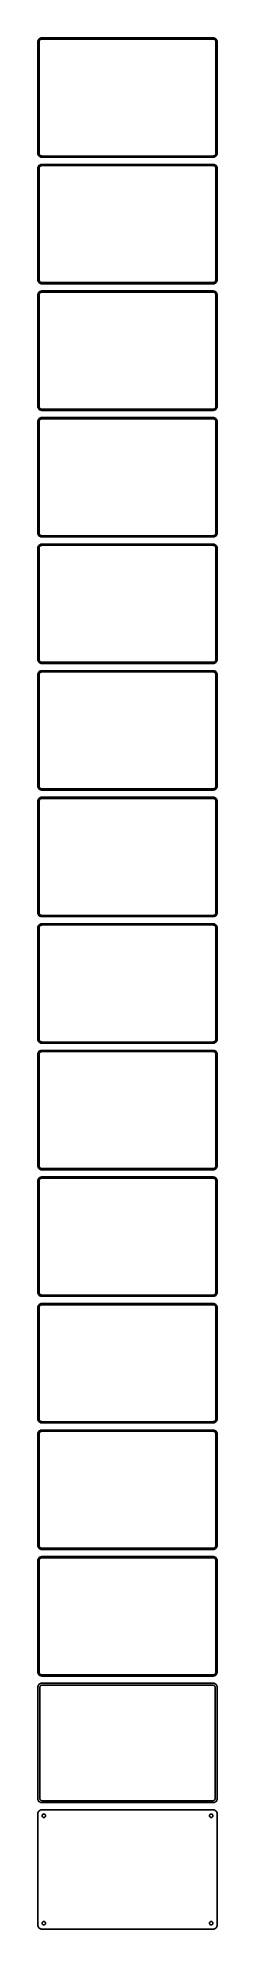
# Model space of a CAD drawing. Header units: metres. Extents: x -112 to 112, y 2310 to 4686.
import ezdxf

# ---------------------------------------------------------------- set-up
doc = ezdxf.new("R2010")
doc.units = ezdxf.units.M

msp = doc.modelspace()

# ---------------------------------------------------------------- linework, layer by layer
for p, q in [((-112.461, 4681.63), (-112.5, 4681)), ((-112.5, 4681), (-112.5, 4541)), ((-112.343, 4682.24), (-112.461, 4681.63)), ((-112.149, 4682.84), (-112.343, 4682.24)), ((-111.882, 4683.41), (-112.149, 4682.84)), ((-111.545, 4683.94), (-111.882, 4683.41)), ((-111.145, 4684.42), (-111.545, 4683.94)), ((-110.687, 4684.85), (-111.145, 4684.42)), ((-111, 4680.5), (-110.968, 4681)), ((-110.968, 4681), (-110.874, 4681.49)), ((-110.874, 4681.49), (-110.719, 4681.97)), ((-110.719, 4681.97), (-110.505, 4682.43)), ((-110.179, 4685.22), (-110.687, 4684.85)), ((-110.505, 4682.43), (-110.236, 4682.85)), ((-110.236, 4682.85), (-109.916, 4683.24)), ((-109.629, 4685.52), (-110.179, 4685.22)), ((-109.916, 4683.24), (-109.55, 4683.58)), ((-109.045, 4685.76), (-109.629, 4685.52)), ((-109.55, 4683.58), (-109.143, 4683.88)), ((-109.143, 4683.88), (-108.703, 4684.12)), ((-108.437, 4685.91), (-109.045, 4685.76)), ((-108.703, 4684.12), (-108.236, 4684.3)), ((-107.814, 4685.99), (-108.437, 4685.91)), ((-108.236, 4684.3), (-107.75, 4684.43)), ((107.814, 4685.99), (-107.814, 4685.99)), ((-107.75, 4684.43), (-107.251, 4684.49)), ((-107.251, 4684.49), (107.251, 4684.49)), ((107.251, 4684.49), (107.75, 4684.43)), ((107.75, 4684.43), (108.236, 4684.3)), ((108.437, 4685.91), (107.814, 4685.99)), ((108.236, 4684.3), (108.703, 4684.12)), ((109.045, 4685.76), (108.437, 4685.91)), ((108.703, 4684.12), (109.143, 4683.88)), ((109.629, 4685.52), (109.045, 4685.76)), ((109.143, 4683.88), (109.55, 4683.58)), ((109.55, 4683.58), (109.916, 4683.24)), ((110.179, 4685.22), (109.629, 4685.52)), ((109.916, 4683.24), (110.236, 4682.85)), ((110.687, 4684.85), (110.179, 4685.22)), ((110.236, 4682.85), (110.505, 4682.43)), ((110.505, 4682.43), (110.719, 4681.97)), ((111.145, 4684.42), (110.687, 4684.85)), ((110.719, 4681.97), (110.874, 4681.49)), ((110.874, 4681.49), (110.968, 4681)), ((110.968, 4681), (111, 4680.5)), ((111.545, 4683.94), (111.145, 4684.42)), ((111.882, 4683.41), (111.545, 4683.94)), ((112.149, 4682.84), (111.882, 4683.41)), ((112.343, 4682.24), (112.149, 4682.84)), ((112.461, 4681.63), (112.343, 4682.24)), ((112.5, 4681), (112.461, 4681.63)), ((112.5, 4541), (112.5, 4681)), ((-111, 4541.5), (-111, 4680.5)), ((111, 4680.5), (111, 4541.5)), ((-112.5, 4541), (-112.461, 4540.37)), ((-112.461, 4540.37), (-112.343, 4539.76)), ((-112.343, 4539.76), (-112.149, 4539.16)), ((-112.149, 4539.16), (-111.882, 4538.59)), ((-111.882, 4538.59), (-111.545, 4538.06)), ((-110.968, 4541), (-111, 4541.5)), ((-110.874, 4540.51), (-110.968, 4541)), ((-110.719, 4540.03), (-110.874, 4540.51)), ((-110.505, 4539.57), (-110.719, 4540.03)), ((-110.236, 4539.15), (-110.505, 4539.57)), ((-109.916, 4538.76), (-110.236, 4539.15)), ((-109.55, 4538.42), (-109.916, 4538.76)), ((-109.143, 4538.12), (-109.55, 4538.42)), ((109.55, 4538.42), (109.143, 4538.12)), ((109.916, 4538.76), (109.55, 4538.42)), ((110.236, 4539.15), (109.916, 4538.76)), ((110.505, 4539.57), (110.236, 4539.15)), ((110.719, 4540.03), (110.505, 4539.57)), ((110.874, 4540.51), (110.719, 4540.03)), ((110.968, 4541), (110.874, 4540.51)), ((111, 4541.5), (110.968, 4541)), ((111.545, 4538.06), (111.882, 4538.59)), ((111.882, 4538.59), (112.149, 4539.16)), ((112.149, 4539.16), (112.343, 4539.76)), ((112.343, 4539.76), (112.461, 4540.37)), ((112.461, 4540.37), (112.5, 4541)), ((-112.461, 4522.63), (-112.5, 4522)), ((-112.5, 4522), (-112.5, 4382)), ((-112.343, 4523.24), (-112.461, 4522.63)), ((-112.149, 4523.84), (-112.343, 4523.24)), ((-111.882, 4524.41), (-112.149, 4523.84)), ((-111.545, 4524.94), (-111.882, 4524.41)), ((-111.545, 4538.06), (-111.145, 4537.58)), ((-111.145, 4525.42), (-111.545, 4524.94)), ((-111.145, 4537.58), (-110.687, 4537.15)), ((-110.687, 4525.85), (-111.145, 4525.42)), ((-111, 4521.5), (-110.968, 4522)), ((-111, 4382.5), (-111, 4521.5)), ((-110.968, 4522), (-110.874, 4522.49)), ((-110.874, 4522.49), (-110.719, 4522.97)), ((-110.719, 4522.97), (-110.505, 4523.43)), ((-110.687, 4537.15), (-110.179, 4536.78)), ((-110.179, 4526.22), (-110.687, 4525.85)), ((-110.505, 4523.43), (-110.236, 4523.85)), ((-110.236, 4523.85), (-109.916, 4524.24)), ((-110.179, 4536.78), (-109.629, 4536.48)), ((-109.629, 4526.52), (-110.179, 4526.22)), ((-109.916, 4524.24), (-109.55, 4524.58)), ((-109.629, 4536.48), (-109.045, 4536.24)), ((-109.045, 4526.76), (-109.629, 4526.52)), ((-109.55, 4524.58), (-109.143, 4524.88)), ((-108.703, 4537.88), (-109.143, 4538.12)), ((-109.143, 4524.88), (-108.703, 4525.12)), ((-109.045, 4536.24), (-108.437, 4536.09)), ((-108.437, 4526.91), (-109.045, 4526.76)), ((-108.236, 4537.7), (-108.703, 4537.88)), ((-108.703, 4525.12), (-108.236, 4525.3)), ((-108.437, 4536.09), (-107.814, 4536.01)), ((-107.814, 4526.99), (-108.437, 4526.91)), ((-107.75, 4537.57), (-108.236, 4537.7)), ((-108.236, 4525.3), (-107.75, 4525.43)), ((-107.814, 4536.01), (107.814, 4536.01)), ((107.814, 4526.99), (-107.814, 4526.99)), ((-107.251, 4537.51), (-107.75, 4537.57)), ((-107.75, 4525.43), (-107.251, 4525.49)), ((107.251, 4537.51), (-107.251, 4537.51)), ((-107.251, 4525.49), (107.251, 4525.49)), ((107.75, 4537.57), (107.251, 4537.51)), ((107.251, 4525.49), (107.75, 4525.43)), ((108.236, 4537.7), (107.75, 4537.57)), ((107.75, 4525.43), (108.236, 4525.3)), ((107.814, 4536.01), (108.437, 4536.09)), ((108.437, 4526.91), (107.814, 4526.99)), ((108.703, 4537.88), (108.236, 4537.7)), ((108.236, 4525.3), (108.703, 4525.12)), ((108.437, 4536.09), (109.045, 4536.24)), ((109.045, 4526.76), (108.437, 4526.91)), ((109.143, 4538.12), (108.703, 4537.88)), ((108.703, 4525.12), (109.143, 4524.88)), ((109.045, 4536.24), (109.629, 4536.48)), ((109.629, 4526.52), (109.045, 4526.76)), ((109.143, 4524.88), (109.55, 4524.58)), ((109.55, 4524.58), (109.916, 4524.24)), ((109.629, 4536.48), (110.179, 4536.78)), ((110.179, 4526.22), (109.629, 4526.52)), ((109.916, 4524.24), (110.236, 4523.85)), ((110.179, 4536.78), (110.687, 4537.15)), ((110.687, 4525.85), (110.179, 4526.22)), ((110.236, 4523.85), (110.505, 4523.43)), ((110.505, 4523.43), (110.719, 4522.97)), ((110.687, 4537.15), (111.145, 4537.58)), ((111.145, 4525.42), (110.687, 4525.85)), ((110.719, 4522.97), (110.874, 4522.49)), ((110.874, 4522.49), (110.968, 4522)), ((110.968, 4522), (111, 4521.5)), ((111, 4521.5), (111, 4382.5)), ((111.145, 4537.58), (111.545, 4538.06)), ((111.545, 4524.94), (111.145, 4525.42)), ((111.882, 4524.41), (111.545, 4524.94)), ((112.149, 4523.84), (111.882, 4524.41)), ((112.343, 4523.24), (112.149, 4523.84)), ((112.461, 4522.63), (112.343, 4523.24)), ((112.5, 4522), (112.461, 4522.63)), ((112.5, 4382), (112.5, 4522)), ((-112.5, 4382), (-112.461, 4381.37)), ((-112.461, 4381.37), (-112.343, 4380.76)), ((-112.343, 4380.76), (-112.149, 4380.16)), ((-112.149, 4380.16), (-111.882, 4379.59)), ((-111.882, 4379.59), (-111.545, 4379.06)), ((-111.545, 4379.06), (-111.145, 4378.58)), ((-111.145, 4378.58), (-110.687, 4378.15)), ((-110.968, 4382), (-111, 4382.5)), ((-110.874, 4381.51), (-110.968, 4382)), ((-110.719, 4381.03), (-110.874, 4381.51)), ((-110.505, 4380.57), (-110.719, 4381.03)), ((-110.687, 4378.15), (-110.179, 4377.78)), ((-110.236, 4380.15), (-110.505, 4380.57)), ((-109.916, 4379.76), (-110.236, 4380.15)), ((-110.179, 4377.78), (-109.629, 4377.48)), ((-109.55, 4379.42), (-109.916, 4379.76)), ((-109.629, 4377.48), (-109.045, 4377.24)), ((-109.143, 4379.12), (-109.55, 4379.42)), ((-108.703, 4378.88), (-109.143, 4379.12)), ((-109.045, 4377.24), (-108.437, 4377.09)), ((-108.236, 4378.7), (-108.703, 4378.88)), ((-108.437, 4377.09), (-107.814, 4377.01)), ((-107.75, 4378.57), (-108.236, 4378.7)), ((-107.814, 4377.01), (107.814, 4377.01)), ((-107.251, 4378.51), (-107.75, 4378.57)), ((107.251, 4378.51), (-107.251, 4378.51)), ((107.75, 4378.57), (107.251, 4378.51)), ((108.236, 4378.7), (107.75, 4378.57)), ((107.814, 4377.01), (108.437, 4377.09)), ((108.703, 4378.88), (108.236, 4378.7)), ((108.437, 4377.09), (109.045, 4377.24)), ((109.143, 4379.12), (108.703, 4378.88)), ((109.045, 4377.24), (109.629, 4377.48)), ((109.55, 4379.42), (109.143, 4379.12)), ((109.916, 4379.76), (109.55, 4379.42)), ((109.629, 4377.48), (110.179, 4377.78)), ((110.236, 4380.15), (109.916, 4379.76)), ((110.179, 4377.78), (110.687, 4378.15)), ((110.505, 4380.57), (110.236, 4380.15)), ((110.719, 4381.03), (110.505, 4380.57)), ((110.687, 4378.15), (111.145, 4378.58)), ((110.874, 4381.51), (110.719, 4381.03)), ((110.968, 4382), (110.874, 4381.51)), ((111, 4382.5), (110.968, 4382)), ((111.145, 4378.58), (111.545, 4379.06)), ((111.545, 4379.06), (111.882, 4379.59)), ((111.882, 4379.59), (112.149, 4380.16)), ((112.149, 4380.16), (112.343, 4380.76)), ((112.343, 4380.76), (112.461, 4381.37)), ((112.461, 4381.37), (112.5, 4382)), ((-112.461, 4363.63), (-112.5, 4363)), ((-112.5, 4363), (-112.5, 4223)), ((-112.343, 4364.24), (-112.461, 4363.63)), ((-112.149, 4364.84), (-112.343, 4364.24)), ((-111.882, 4365.41), (-112.149, 4364.84)), ((-111.545, 4365.94), (-111.882, 4365.41)), ((-111.145, 4366.42), (-111.545, 4365.94)), ((-110.687, 4366.85), (-111.145, 4366.42)), ((-111, 4362.5), (-110.968, 4363)), ((-111, 4223.5), (-111, 4362.5)), ((-110.968, 4363), (-110.874, 4363.49)), ((-110.874, 4363.49), (-110.719, 4363.97)), ((-110.719, 4363.97), (-110.505, 4364.43)), ((-110.179, 4367.22), (-110.687, 4366.85)), ((-110.505, 4364.43), (-110.236, 4364.85)), ((-110.236, 4364.85), (-109.916, 4365.24)), ((-109.629, 4367.52), (-110.179, 4367.22)), ((-109.916, 4365.24), (-109.55, 4365.58)), ((-109.045, 4367.76), (-109.629, 4367.52)), ((-109.55, 4365.58), (-109.143, 4365.88)), ((-109.143, 4365.88), (-108.703, 4366.12)), ((-108.437, 4367.91), (-109.045, 4367.76)), ((-108.703, 4366.12), (-108.236, 4366.3)), ((-107.814, 4367.99), (-108.437, 4367.91)), ((-108.236, 4366.3), (-107.75, 4366.43)), ((107.814, 4367.99), (-107.814, 4367.99)), ((-107.75, 4366.43), (-107.251, 4366.49)), ((-107.251, 4366.49), (107.251, 4366.49)), ((107.251, 4366.49), (107.75, 4366.43)), ((107.75, 4366.43), (108.236, 4366.3)), ((108.437, 4367.91), (107.814, 4367.99)), ((108.236, 4366.3), (108.703, 4366.12)), ((109.045, 4367.76), (108.437, 4367.91)), ((108.703, 4366.12), (109.143, 4365.88)), ((109.629, 4367.52), (109.045, 4367.76)), ((109.143, 4365.88), (109.55, 4365.58)), ((109.55, 4365.58), (109.916, 4365.24)), ((110.179, 4367.22), (109.629, 4367.52)), ((109.916, 4365.24), (110.236, 4364.85)), ((110.687, 4366.85), (110.179, 4367.22)), ((110.236, 4364.85), (110.505, 4364.43)), ((110.505, 4364.43), (110.719, 4363.97)), ((111.145, 4366.42), (110.687, 4366.85)), ((110.719, 4363.97), (110.874, 4363.49)), ((110.874, 4363.49), (110.968, 4363)), ((110.968, 4363), (111, 4362.5)), ((111, 4362.5), (111, 4223.5)), ((111.545, 4365.94), (111.145, 4366.42)), ((111.882, 4365.41), (111.545, 4365.94)), ((112.149, 4364.84), (111.882, 4365.41)), ((112.343, 4364.24), (112.149, 4364.84)), ((112.461, 4363.63), (112.343, 4364.24)), ((112.5, 4363), (112.461, 4363.63)), ((112.5, 4223), (112.5, 4363)), ((-112.5, 4223), (-112.461, 4222.37)), ((-112.461, 4222.37), (-112.343, 4221.76)), ((-112.343, 4221.76), (-112.149, 4221.16)), ((-112.149, 4205.84), (-112.343, 4205.24)), ((-112.149, 4221.16), (-111.882, 4220.59)), ((-111.882, 4206.41), (-112.149, 4205.84)), ((-111.882, 4220.59), (-111.545, 4220.06)), ((-111.545, 4206.94), (-111.882, 4206.41)), ((-111.545, 4220.06), (-111.145, 4219.58)), ((-111.145, 4207.42), (-111.545, 4206.94)), ((-111.145, 4219.58), (-110.687, 4219.15)), ((-110.687, 4207.85), (-111.145, 4207.42)), ((-110.968, 4223), (-111, 4223.5)), ((-110.874, 4222.51), (-110.968, 4223)), ((-110.719, 4222.03), (-110.874, 4222.51)), ((-110.505, 4221.57), (-110.719, 4222.03)), ((-110.687, 4219.15), (-110.179, 4218.78)), ((-110.179, 4208.22), (-110.687, 4207.85)), ((-110.236, 4221.15), (-110.505, 4221.57)), ((-110.505, 4205.43), (-110.236, 4205.85)), ((-109.916, 4220.76), (-110.236, 4221.15)), ((-110.236, 4205.85), (-109.916, 4206.24)), ((-110.179, 4218.78), (-109.629, 4218.48)), ((-109.629, 4208.52), (-110.179, 4208.22)), ((-109.55, 4220.42), (-109.916, 4220.76)), ((-109.916, 4206.24), (-109.55, 4206.58)), ((-109.629, 4218.48), (-109.045, 4218.24)), ((-109.045, 4208.76), (-109.629, 4208.52)), ((-109.143, 4220.12), (-109.55, 4220.42)), ((-109.55, 4206.58), (-109.143, 4206.88)), ((-108.703, 4219.88), (-109.143, 4220.12)), ((-109.143, 4206.88), (-108.703, 4207.12)), ((-109.045, 4218.24), (-108.437, 4218.09)), ((-108.437, 4208.91), (-109.045, 4208.76)), ((-108.236, 4219.7), (-108.703, 4219.88)), ((-108.703, 4207.12), (-108.236, 4207.3)), ((-108.437, 4218.09), (-107.814, 4218.01)), ((-107.814, 4208.99), (-108.437, 4208.91)), ((-107.75, 4219.57), (-108.236, 4219.7)), ((-108.236, 4207.3), (-107.75, 4207.43)), ((-107.814, 4218.01), (107.814, 4218.01)), ((107.814, 4208.99), (-107.814, 4208.99)), ((-107.251, 4219.51), (-107.75, 4219.57)), ((-107.75, 4207.43), (-107.251, 4207.49)), ((107.251, 4219.51), (-107.251, 4219.51)), ((-107.251, 4207.49), (107.251, 4207.49)), ((107.75, 4219.57), (107.251, 4219.51)), ((107.251, 4207.49), (107.75, 4207.43)), ((108.236, 4219.7), (107.75, 4219.57)), ((107.75, 4207.43), (108.236, 4207.3)), ((107.814, 4218.01), (108.437, 4218.09)), ((108.437, 4208.91), (107.814, 4208.99)), ((108.703, 4219.88), (108.236, 4219.7)), ((108.236, 4207.3), (108.703, 4207.12)), ((108.437, 4218.09), (109.045, 4218.24)), ((109.045, 4208.76), (108.437, 4208.91)), ((109.143, 4220.12), (108.703, 4219.88)), ((108.703, 4207.12), (109.143, 4206.88)), ((109.045, 4218.24), (109.629, 4218.48)), ((109.629, 4208.52), (109.045, 4208.76)), ((109.55, 4220.42), (109.143, 4220.12)), ((109.143, 4206.88), (109.55, 4206.58)), ((109.916, 4220.76), (109.55, 4220.42)), ((109.55, 4206.58), (109.916, 4206.24)), ((109.629, 4218.48), (110.179, 4218.78)), ((110.179, 4208.22), (109.629, 4208.52)), ((110.236, 4221.15), (109.916, 4220.76)), ((109.916, 4206.24), (110.236, 4205.85)), ((110.179, 4218.78), (110.687, 4219.15)), ((110.687, 4207.85), (110.179, 4208.22)), ((110.505, 4221.57), (110.236, 4221.15)), ((110.236, 4205.85), (110.505, 4205.43)), ((110.719, 4222.03), (110.505, 4221.57)), ((110.687, 4219.15), (111.145, 4219.58)), ((111.145, 4207.42), (110.687, 4207.85)), ((110.874, 4222.51), (110.719, 4222.03)), ((110.968, 4223), (110.874, 4222.51)), ((111, 4223.5), (110.968, 4223)), ((111.145, 4219.58), (111.545, 4220.06)), ((111.545, 4206.94), (111.145, 4207.42)), ((111.545, 4220.06), (111.882, 4220.59)), ((111.882, 4206.41), (111.545, 4206.94)), ((111.882, 4220.59), (112.149, 4221.16)), ((112.149, 4205.84), (111.882, 4206.41)), ((112.149, 4221.16), (112.343, 4221.76)), ((112.343, 4205.24), (112.149, 4205.84)), ((112.343, 4221.76), (112.461, 4222.37)), ((112.461, 4222.37), (112.5, 4223)), ((-112.461, 4204.63), (-112.5, 4204)), ((-112.5, 4204), (-112.5, 4064)), ((-112.343, 4205.24), (-112.461, 4204.63)), ((-111, 4203.5), (-110.968, 4204)), ((-111, 4064.5), (-111, 4203.5)), ((-110.968, 4204), (-110.874, 4204.49)), ((-110.874, 4204.49), (-110.719, 4204.97)), ((-110.719, 4204.97), (-110.505, 4205.43)), ((110.505, 4205.43), (110.719, 4204.97)), ((110.719, 4204.97), (110.874, 4204.49)), ((110.874, 4204.49), (110.968, 4204)), ((110.968, 4204), (111, 4203.5)), ((111, 4203.5), (111, 4064.5)), ((112.461, 4204.63), (112.343, 4205.24)), ((112.5, 4204), (112.461, 4204.63)), ((112.5, 4064), (112.5, 4204)), ((-112.5, 4064), (-112.461, 4063.37)), ((-112.461, 4063.37), (-112.343, 4062.76)), ((-110.968, 4064), (-111, 4064.5)), ((-110.874, 4063.51), (-110.968, 4064)), ((-110.719, 4063.03), (-110.874, 4063.51)), ((-110.505, 4062.57), (-110.719, 4063.03)), ((110.719, 4063.03), (110.505, 4062.57)), ((110.874, 4063.51), (110.719, 4063.03)), ((110.968, 4064), (110.874, 4063.51)), ((111, 4064.5), (110.968, 4064)), ((112.343, 4062.76), (112.461, 4063.37)), ((112.461, 4063.37), (112.5, 4064)), ((-112.461, 4045.63), (-112.5, 4045)), ((-112.5, 4045), (-112.5, 3905)), ((-112.343, 4046.24), (-112.461, 4045.63)), ((-112.343, 4062.76), (-112.149, 4062.16)), ((-112.149, 4046.84), (-112.343, 4046.24)), ((-112.149, 4062.16), (-111.882, 4061.59)), ((-111.882, 4047.41), (-112.149, 4046.84)), ((-111.882, 4061.59), (-111.545, 4061.06)), ((-111.545, 4047.94), (-111.882, 4047.41)), ((-111.545, 4061.06), (-111.145, 4060.58)), ((-111.145, 4048.42), (-111.545, 4047.94)), ((-111.145, 4060.58), (-110.687, 4060.15)), ((-110.687, 4048.85), (-111.145, 4048.42)), ((-111, 4044.5), (-110.968, 4045)), ((-111, 3905.5), (-111, 4044.5)), ((-110.968, 4045), (-110.874, 4045.49)), ((-110.874, 4045.49), (-110.719, 4045.97)), ((-110.719, 4045.97), (-110.505, 4046.43)), ((-110.687, 4060.15), (-110.179, 4059.78)), ((-110.179, 4049.22), (-110.687, 4048.85)), ((-110.236, 4062.15), (-110.505, 4062.57)), ((-110.505, 4046.43), (-110.236, 4046.85)), ((-109.916, 4061.76), (-110.236, 4062.15)), ((-110.236, 4046.85), (-109.916, 4047.24)), ((-110.179, 4059.78), (-109.629, 4059.48)), ((-109.629, 4049.52), (-110.179, 4049.22)), ((-109.55, 4061.42), (-109.916, 4061.76)), ((-109.916, 4047.24), (-109.55, 4047.58)), ((-109.629, 4059.48), (-109.045, 4059.24)), ((-109.045, 4049.76), (-109.629, 4049.52)), ((-109.143, 4061.12), (-109.55, 4061.42)), ((-109.55, 4047.58), (-109.143, 4047.88)), ((-108.703, 4060.88), (-109.143, 4061.12)), ((-109.143, 4047.88), (-108.703, 4048.12)), ((-109.045, 4059.24), (-108.437, 4059.09)), ((-108.437, 4049.91), (-109.045, 4049.76)), ((-108.236, 4060.7), (-108.703, 4060.88)), ((-108.703, 4048.12), (-108.236, 4048.3)), ((-108.437, 4059.09), (-107.814, 4059.01)), ((-107.814, 4049.99), (-108.437, 4049.91)), ((-107.75, 4060.57), (-108.236, 4060.7)), ((-108.236, 4048.3), (-107.75, 4048.43)), ((-107.814, 4059.01), (107.814, 4059.01)), ((107.814, 4049.99), (-107.814, 4049.99)), ((-107.251, 4060.51), (-107.75, 4060.57)), ((-107.75, 4048.43), (-107.251, 4048.49)), ((107.251, 4060.51), (-107.251, 4060.51)), ((-107.251, 4048.49), (107.251, 4048.49)), ((107.75, 4060.57), (107.251, 4060.51)), ((107.251, 4048.49), (107.75, 4048.43)), ((108.236, 4060.7), (107.75, 4060.57)), ((107.75, 4048.43), (108.236, 4048.3)), ((107.814, 4059.01), (108.437, 4059.09)), ((108.437, 4049.91), (107.814, 4049.99)), ((108.703, 4060.88), (108.236, 4060.7)), ((108.236, 4048.3), (108.703, 4048.12)), ((108.437, 4059.09), (109.045, 4059.24)), ((109.045, 4049.76), (108.437, 4049.91)), ((109.143, 4061.12), (108.703, 4060.88)), ((108.703, 4048.12), (109.143, 4047.88)), ((109.045, 4059.24), (109.629, 4059.48)), ((109.629, 4049.52), (109.045, 4049.76)), ((109.55, 4061.42), (109.143, 4061.12)), ((109.143, 4047.88), (109.55, 4047.58)), ((109.916, 4061.76), (109.55, 4061.42)), ((109.55, 4047.58), (109.916, 4047.24)), ((109.629, 4059.48), (110.179, 4059.78)), ((110.179, 4049.22), (109.629, 4049.52)), ((110.236, 4062.15), (109.916, 4061.76)), ((109.916, 4047.24), (110.236, 4046.85)), ((110.179, 4059.78), (110.687, 4060.15)), ((110.687, 4048.85), (110.179, 4049.22)), ((110.505, 4062.57), (110.236, 4062.15)), ((110.236, 4046.85), (110.505, 4046.43)), ((110.505, 4046.43), (110.719, 4045.97)), ((110.687, 4060.15), (111.145, 4060.58)), ((111.145, 4048.42), (110.687, 4048.85)), ((110.719, 4045.97), (110.874, 4045.49)), ((110.874, 4045.49), (110.968, 4045)), ((110.968, 4045), (111, 4044.5)), ((111, 4044.5), (111, 3905.5)), ((111.145, 4060.58), (111.545, 4061.06)), ((111.545, 4047.94), (111.145, 4048.42)), ((111.545, 4061.06), (111.882, 4061.59)), ((111.882, 4047.41), (111.545, 4047.94)), ((111.882, 4061.59), (112.149, 4062.16)), ((112.149, 4046.84), (111.882, 4047.41)), ((112.149, 4062.16), (112.343, 4062.76)), ((112.343, 4046.24), (112.149, 4046.84)), ((112.461, 4045.63), (112.343, 4046.24)), ((112.5, 4045), (112.461, 4045.63)), ((112.5, 3905), (112.5, 4045)), ((-112.5, 3905), (-112.461, 3904.37)), ((-112.461, 3904.37), (-112.343, 3903.76)), ((-112.343, 3903.76), (-112.149, 3903.16)), ((-112.149, 3903.16), (-111.882, 3902.59)), ((-111.882, 3902.59), (-111.545, 3902.06)), ((-111.545, 3902.06), (-111.145, 3901.58)), ((-111.145, 3901.58), (-110.687, 3901.15)), ((-110.968, 3905), (-111, 3905.5)), ((-110.874, 3904.51), (-110.968, 3905)), ((-110.719, 3904.03), (-110.874, 3904.51)), ((-110.505, 3903.57), (-110.719, 3904.03)), ((-110.687, 3901.15), (-110.179, 3900.78)), ((-110.236, 3903.15), (-110.505, 3903.57)), ((-109.916, 3902.76), (-110.236, 3903.15)), ((-110.179, 3900.78), (-109.629, 3900.48)), ((-109.55, 3902.42), (-109.916, 3902.76)), ((-109.629, 3900.48), (-109.045, 3900.24)), ((-109.143, 3902.12), (-109.55, 3902.42)), ((-108.703, 3901.88), (-109.143, 3902.12)), ((-109.045, 3900.24), (-108.437, 3900.09)), ((-108.236, 3901.7), (-108.703, 3901.88)), ((-108.437, 3900.09), (-107.814, 3900.01)), ((-107.75, 3901.57), (-108.236, 3901.7)), ((-107.814, 3900.01), (107.814, 3900.01)), ((-107.251, 3901.51), (-107.75, 3901.57)), ((107.251, 3901.51), (-107.251, 3901.51)), ((107.75, 3901.57), (107.251, 3901.51)), ((108.236, 3901.7), (107.75, 3901.57)), ((107.814, 3900.01), (108.437, 3900.09)), ((108.703, 3901.88), (108.236, 3901.7)), ((108.437, 3900.09), (109.045, 3900.24)), ((109.143, 3902.12), (108.703, 3901.88)), ((109.045, 3900.24), (109.629, 3900.48)), ((109.55, 3902.42), (109.143, 3902.12)), ((109.916, 3902.76), (109.55, 3902.42)), ((109.629, 3900.48), (110.179, 3900.78)), ((110.236, 3903.15), (109.916, 3902.76)), ((110.179, 3900.78), (110.687, 3901.15)), ((110.505, 3903.57), (110.236, 3903.15)), ((110.719, 3904.03), (110.505, 3903.57)), ((110.687, 3901.15), (111.145, 3901.58)), ((110.874, 3904.51), (110.719, 3904.03)), ((110.968, 3905), (110.874, 3904.51)), ((111, 3905.5), (110.968, 3905)), ((111.145, 3901.58), (111.545, 3902.06)), ((111.545, 3902.06), (111.882, 3902.59)), ((111.882, 3902.59), (112.149, 3903.16)), ((112.149, 3903.16), (112.343, 3903.76)), ((112.343, 3903.76), (112.461, 3904.37)), ((112.461, 3904.37), (112.5, 3905)), ((-112.461, 3886.63), (-112.5, 3886)), ((-112.5, 3886), (-112.5, 3746)), ((-112.343, 3887.24), (-112.461, 3886.63)), ((-112.149, 3887.84), (-112.343, 3887.24)), ((-111.882, 3888.41), (-112.149, 3887.84)), ((-111.545, 3888.94), (-111.882, 3888.41)), ((-111.145, 3889.42), (-111.545, 3888.94)), ((-110.687, 3889.85), (-111.145, 3889.42)), ((-111, 3885.5), (-110.968, 3886)), ((-111, 3746.5), (-111, 3885.5)), ((-110.968, 3886), (-110.874, 3886.49)), ((-110.874, 3886.49), (-110.719, 3886.97)), ((-110.719, 3886.97), (-110.505, 3887.43)), ((-110.179, 3890.22), (-110.687, 3889.85)), ((-110.505, 3887.43), (-110.236, 3887.85)), ((-110.236, 3887.85), (-109.916, 3888.24)), ((-109.629, 3890.52), (-110.179, 3890.22)), ((-109.916, 3888.24), (-109.55, 3888.58)), ((-109.045, 3890.76), (-109.629, 3890.52)), ((-109.55, 3888.58), (-109.143, 3888.88)), ((-109.143, 3888.88), (-108.703, 3889.12)), ((-108.437, 3890.91), (-109.045, 3890.76)), ((-108.703, 3889.12), (-108.236, 3889.3)), ((-107.814, 3890.99), (-108.437, 3890.91)), ((-108.236, 3889.3), (-107.75, 3889.43)), ((107.814, 3890.99), (-107.814, 3890.99)), ((-107.75, 3889.43), (-107.251, 3889.49)), ((-107.251, 3889.49), (107.251, 3889.49)), ((107.251, 3889.49), (107.75, 3889.43)), ((107.75, 3889.43), (108.236, 3889.3)), ((108.437, 3890.91), (107.814, 3890.99)), ((108.236, 3889.3), (108.703, 3889.12)), ((109.045, 3890.76), (108.437, 3890.91)), ((108.703, 3889.12), (109.143, 3888.88)), ((109.629, 3890.52), (109.045, 3890.76)), ((109.143, 3888.88), (109.55, 3888.58)), ((109.55, 3888.58), (109.916, 3888.24)), ((110.179, 3890.22), (109.629, 3890.52)), ((109.916, 3888.24), (110.236, 3887.85)), ((110.687, 3889.85), (110.179, 3890.22)), ((110.236, 3887.85), (110.505, 3887.43)), ((110.505, 3887.43), (110.719, 3886.97)), ((111.145, 3889.42), (110.687, 3889.85)), ((110.719, 3886.97), (110.874, 3886.49)), ((110.874, 3886.49), (110.968, 3886)), ((110.968, 3886), (111, 3885.5)), ((111, 3885.5), (111, 3746.5)), ((111.545, 3888.94), (111.145, 3889.42)), ((111.882, 3888.41), (111.545, 3888.94)), ((112.149, 3887.84), (111.882, 3888.41)), ((112.343, 3887.24), (112.149, 3887.84)), ((112.461, 3886.63), (112.343, 3887.24)), ((112.5, 3886), (112.461, 3886.63)), ((112.5, 3746), (112.5, 3886)), ((-112.5, 3746), (-112.461, 3745.37)), ((-112.461, 3745.37), (-112.343, 3744.76)), ((-112.343, 3744.76), (-112.149, 3744.16)), ((-112.149, 3744.16), (-111.882, 3743.59)), ((-111.882, 3743.59), (-111.545, 3743.06)), ((-111.545, 3743.06), (-111.145, 3742.58)), ((-111.145, 3730.42), (-111.545, 3729.94)), ((-111.145, 3742.58), (-110.687, 3742.15)), ((-110.687, 3730.85), (-111.145, 3730.42)), ((-110.968, 3746), (-111, 3746.5)), ((-110.874, 3745.51), (-110.968, 3746)), ((-110.719, 3745.03), (-110.874, 3745.51)), ((-110.505, 3744.57), (-110.719, 3745.03)), ((-110.687, 3742.15), (-110.179, 3741.78)), ((-110.179, 3731.22), (-110.687, 3730.85)), ((-110.236, 3744.15), (-110.505, 3744.57)), ((-109.916, 3743.76), (-110.236, 3744.15)), ((-110.179, 3741.78), (-109.629, 3741.48)), ((-109.629, 3731.52), (-110.179, 3731.22)), ((-109.55, 3743.42), (-109.916, 3743.76)), ((-109.629, 3741.48), (-109.045, 3741.24)), ((-109.045, 3731.76), (-109.629, 3731.52)), ((-109.143, 3743.12), (-109.55, 3743.42)), ((-108.703, 3742.88), (-109.143, 3743.12)), ((-109.045, 3741.24), (-108.437, 3741.09)), ((-108.437, 3731.91), (-109.045, 3731.76)), ((-108.236, 3742.7), (-108.703, 3742.88)), ((-108.703, 3730.12), (-108.236, 3730.3)), ((-108.437, 3741.09), (-107.814, 3741.01)), ((-107.814, 3731.99), (-108.437, 3731.91)), ((-107.75, 3742.57), (-108.236, 3742.7)), ((-108.236, 3730.3), (-107.75, 3730.43)), ((-107.814, 3741.01), (107.814, 3741.01)), ((107.814, 3731.99), (-107.814, 3731.99)), ((-107.251, 3742.51), (-107.75, 3742.57)), ((-107.75, 3730.43), (-107.251, 3730.49)), ((107.251, 3742.51), (-107.251, 3742.51)), ((-107.251, 3730.49), (107.251, 3730.49)), ((107.75, 3742.57), (107.251, 3742.51)), ((107.251, 3730.49), (107.75, 3730.43)), ((108.236, 3742.7), (107.75, 3742.57)), ((107.75, 3730.43), (108.236, 3730.3)), ((107.814, 3741.01), (108.437, 3741.09)), ((108.437, 3731.91), (107.814, 3731.99)), ((108.703, 3742.88), (108.236, 3742.7)), ((108.236, 3730.3), (108.703, 3730.12)), ((108.437, 3741.09), (109.045, 3741.24)), ((109.045, 3731.76), (108.437, 3731.91)), ((109.143, 3743.12), (108.703, 3742.88)), ((109.045, 3741.24), (109.629, 3741.48)), ((109.629, 3731.52), (109.045, 3731.76)), ((109.55, 3743.42), (109.143, 3743.12)), ((109.916, 3743.76), (109.55, 3743.42)), ((109.629, 3741.48), (110.179, 3741.78)), ((110.179, 3731.22), (109.629, 3731.52)), ((110.236, 3744.15), (109.916, 3743.76)), ((110.179, 3741.78), (110.687, 3742.15)), ((110.687, 3730.85), (110.179, 3731.22)), ((110.505, 3744.57), (110.236, 3744.15)), ((110.719, 3745.03), (110.505, 3744.57)), ((110.687, 3742.15), (111.145, 3742.58)), ((111.145, 3730.42), (110.687, 3730.85)), ((110.874, 3745.51), (110.719, 3745.03)), ((110.968, 3746), (110.874, 3745.51)), ((111, 3746.5), (110.968, 3746)), ((111.145, 3742.58), (111.545, 3743.06)), ((111.545, 3729.94), (111.145, 3730.42)), ((111.545, 3743.06), (111.882, 3743.59)), ((111.882, 3743.59), (112.149, 3744.16)), ((112.149, 3744.16), (112.343, 3744.76)), ((112.343, 3744.76), (112.461, 3745.37)), ((112.461, 3745.37), (112.5, 3746)), ((-112.461, 3727.63), (-112.5, 3727)), ((-112.5, 3727), (-112.5, 3587)), ((-112.343, 3728.24), (-112.461, 3727.63)), ((-112.149, 3728.84), (-112.343, 3728.24)), ((-111.882, 3729.41), (-112.149, 3728.84)), ((-111.545, 3729.94), (-111.882, 3729.41)), ((-111, 3726.5), (-110.968, 3727)), ((-111, 3587.5), (-111, 3726.5)), ((-110.968, 3727), (-110.874, 3727.49)), ((-110.874, 3727.49), (-110.719, 3727.97)), ((-110.719, 3727.97), (-110.505, 3728.43)), ((-110.505, 3728.43), (-110.236, 3728.85)), ((-110.236, 3728.85), (-109.916, 3729.24)), ((-109.916, 3729.24), (-109.55, 3729.58)), ((-109.55, 3729.58), (-109.143, 3729.88)), ((-109.143, 3729.88), (-108.703, 3730.12)), ((108.703, 3730.12), (109.143, 3729.88)), ((109.143, 3729.88), (109.55, 3729.58)), ((109.55, 3729.58), (109.916, 3729.24)), ((109.916, 3729.24), (110.236, 3728.85)), ((110.236, 3728.85), (110.505, 3728.43)), ((110.505, 3728.43), (110.719, 3727.97)), ((110.719, 3727.97), (110.874, 3727.49)), ((110.874, 3727.49), (110.968, 3727)), ((110.968, 3727), (111, 3726.5)), ((111, 3726.5), (111, 3587.5)), ((111.882, 3729.41), (111.545, 3729.94)), ((112.149, 3728.84), (111.882, 3729.41)), ((112.343, 3728.24), (112.149, 3728.84)), ((112.461, 3727.63), (112.343, 3728.24)), ((112.5, 3727), (112.461, 3727.63)), ((112.5, 3587), (112.5, 3727)), ((-112.5, 3587), (-112.461, 3586.37)), ((-112.461, 3568.63), (-112.5, 3568)), ((-112.5, 3568), (-112.5, 3428)), ((-112.461, 3586.37), (-112.343, 3585.76)), ((-112.343, 3569.24), (-112.461, 3568.63)), ((-112.343, 3585.76), (-112.149, 3585.16)), ((-112.149, 3569.84), (-112.343, 3569.24)), ((-112.149, 3585.16), (-111.882, 3584.59)), ((-111.882, 3570.41), (-112.149, 3569.84)), ((-111.882, 3584.59), (-111.545, 3584.06)), ((-111.545, 3570.94), (-111.882, 3570.41)), ((-111.545, 3584.06), (-111.145, 3583.58)), ((-111.145, 3571.42), (-111.545, 3570.94)), ((-111.145, 3583.58), (-110.687, 3583.15)), ((-110.687, 3571.85), (-111.145, 3571.42)), ((-110.968, 3587), (-111, 3587.5)), ((-111, 3567.5), (-110.968, 3568)), ((-111, 3428.5), (-111, 3567.5)), ((-110.874, 3586.51), (-110.968, 3587)), ((-110.968, 3568), (-110.874, 3568.49)), ((-110.719, 3586.03), (-110.874, 3586.51)), ((-110.874, 3568.49), (-110.719, 3568.97)), ((-110.505, 3585.57), (-110.719, 3586.03)), ((-110.719, 3568.97), (-110.505, 3569.43)), ((-110.687, 3583.15), (-110.179, 3582.78)), ((-110.179, 3572.22), (-110.687, 3571.85)), ((-110.236, 3585.15), (-110.505, 3585.57)), ((-110.505, 3569.43), (-110.236, 3569.85)), ((-109.916, 3584.76), (-110.236, 3585.15)), ((-110.236, 3569.85), (-109.916, 3570.24)), ((-110.179, 3582.78), (-109.629, 3582.48)), ((-109.629, 3572.52), (-110.179, 3572.22)), ((-109.55, 3584.42), (-109.916, 3584.76)), ((-109.916, 3570.24), (-109.55, 3570.58)), ((-109.629, 3582.48), (-109.045, 3582.24)), ((-109.045, 3572.76), (-109.629, 3572.52)), ((-109.143, 3584.12), (-109.55, 3584.42)), ((-109.55, 3570.58), (-109.143, 3570.88)), ((-108.703, 3583.88), (-109.143, 3584.12)), ((-109.143, 3570.88), (-108.703, 3571.12)), ((-109.045, 3582.24), (-108.437, 3582.09)), ((-108.437, 3572.91), (-109.045, 3572.76)), ((-108.236, 3583.7), (-108.703, 3583.88)), ((-108.703, 3571.12), (-108.236, 3571.3)), ((-108.437, 3582.09), (-107.814, 3582.01)), ((-107.814, 3572.99), (-108.437, 3572.91)), ((-107.75, 3583.57), (-108.236, 3583.7)), ((-108.236, 3571.3), (-107.75, 3571.43)), ((-107.814, 3582.01), (107.814, 3582.01)), ((107.814, 3572.99), (-107.814, 3572.99)), ((-107.251, 3583.51), (-107.75, 3583.57)), ((-107.75, 3571.43), (-107.251, 3571.49)), ((107.251, 3583.51), (-107.251, 3583.51)), ((-107.251, 3571.49), (107.251, 3571.49)), ((107.75, 3583.57), (107.251, 3583.51)), ((107.251, 3571.49), (107.75, 3571.43)), ((108.236, 3583.7), (107.75, 3583.57)), ((107.75, 3571.43), (108.236, 3571.3)), ((107.814, 3582.01), (108.437, 3582.09)), ((108.437, 3572.91), (107.814, 3572.99)), ((108.703, 3583.88), (108.236, 3583.7)), ((108.236, 3571.3), (108.703, 3571.12)), ((108.437, 3582.09), (109.045, 3582.24)), ((109.045, 3572.76), (108.437, 3572.91)), ((109.143, 3584.12), (108.703, 3583.88)), ((108.703, 3571.12), (109.143, 3570.88)), ((109.045, 3582.24), (109.629, 3582.48)), ((109.629, 3572.52), (109.045, 3572.76)), ((109.55, 3584.42), (109.143, 3584.12)), ((109.143, 3570.88), (109.55, 3570.58)), ((109.916, 3584.76), (109.55, 3584.42)), ((109.55, 3570.58), (109.916, 3570.24)), ((109.629, 3582.48), (110.179, 3582.78)), ((110.179, 3572.22), (109.629, 3572.52)), ((110.236, 3585.15), (109.916, 3584.76)), ((109.916, 3570.24), (110.236, 3569.85)), ((110.179, 3582.78), (110.687, 3583.15)), ((110.687, 3571.85), (110.179, 3572.22)), ((110.505, 3585.57), (110.236, 3585.15)), ((110.236, 3569.85), (110.505, 3569.43)), ((110.719, 3586.03), (110.505, 3585.57)), ((110.505, 3569.43), (110.719, 3568.97)), ((110.687, 3583.15), (111.145, 3583.58)), ((111.145, 3571.42), (110.687, 3571.85)), ((110.874, 3586.51), (110.719, 3586.03)), ((110.719, 3568.97), (110.874, 3568.49)), ((110.968, 3587), (110.874, 3586.51)), ((110.874, 3568.49), (110.968, 3568)), ((111, 3587.5), (110.968, 3587)), ((110.968, 3568), (111, 3567.5)), ((111, 3567.5), (111, 3428.5)), ((111.145, 3583.58), (111.545, 3584.06)), ((111.545, 3570.94), (111.145, 3571.42)), ((111.545, 3584.06), (111.882, 3584.59)), ((111.882, 3570.41), (111.545, 3570.94)), ((111.882, 3584.59), (112.149, 3585.16)), ((112.149, 3569.84), (111.882, 3570.41)), ((112.149, 3585.16), (112.343, 3585.76)), ((112.343, 3569.24), (112.149, 3569.84)), ((112.343, 3585.76), (112.461, 3586.37)), ((112.461, 3568.63), (112.343, 3569.24)), ((112.461, 3586.37), (112.5, 3587)), ((112.5, 3568), (112.461, 3568.63)), ((112.5, 3428), (112.5, 3568)), ((-112.5, 3428), (-112.461, 3427.37)), ((-112.461, 3427.37), (-112.343, 3426.76)), ((-112.343, 3426.76), (-112.149, 3426.16)), ((-112.149, 3426.16), (-111.882, 3425.59)), ((-111.882, 3425.59), (-111.545, 3425.06)), ((-111.545, 3425.06), (-111.145, 3424.58)), ((-111.145, 3424.58), (-110.687, 3424.15)), ((-110.968, 3428), (-111, 3428.5)), ((-110.874, 3427.51), (-110.968, 3428)), ((-110.719, 3427.03), (-110.874, 3427.51)), ((-110.505, 3426.57), (-110.719, 3427.03)), ((-110.687, 3424.15), (-110.179, 3423.78)), ((-110.236, 3426.15), (-110.505, 3426.57)), ((-109.916, 3425.76), (-110.236, 3426.15)), ((-110.179, 3423.78), (-109.629, 3423.48)), ((-109.55, 3425.42), (-109.916, 3425.76)), ((-109.629, 3423.48), (-109.045, 3423.24)), ((-109.143, 3425.12), (-109.55, 3425.42)), ((-108.703, 3424.88), (-109.143, 3425.12)), ((-109.045, 3423.24), (-108.437, 3423.09)), ((-108.236, 3424.7), (-108.703, 3424.88)), ((-108.437, 3423.09), (-107.814, 3423.01)), ((-107.75, 3424.57), (-108.236, 3424.7)), ((-107.814, 3423.01), (107.814, 3423.01)), ((-107.251, 3424.51), (-107.75, 3424.57)), ((107.251, 3424.51), (-107.251, 3424.51)), ((107.75, 3424.57), (107.251, 3424.51)), ((108.236, 3424.7), (107.75, 3424.57)), ((107.814, 3423.01), (108.437, 3423.09)), ((108.703, 3424.88), (108.236, 3424.7)), ((108.437, 3423.09), (109.045, 3423.24)), ((109.143, 3425.12), (108.703, 3424.88)), ((109.045, 3423.24), (109.629, 3423.48)), ((109.55, 3425.42), (109.143, 3425.12)), ((109.916, 3425.76), (109.55, 3425.42)), ((109.629, 3423.48), (110.179, 3423.78)), ((110.236, 3426.15), (109.916, 3425.76)), ((110.179, 3423.78), (110.687, 3424.15)), ((110.505, 3426.57), (110.236, 3426.15)), ((110.719, 3427.03), (110.505, 3426.57)), ((110.687, 3424.15), (111.145, 3424.58)), ((110.874, 3427.51), (110.719, 3427.03)), ((110.968, 3428), (110.874, 3427.51)), ((111, 3428.5), (110.968, 3428)), ((111.145, 3424.58), (111.545, 3425.06)), ((111.545, 3425.06), (111.882, 3425.59)), ((111.882, 3425.59), (112.149, 3426.16)), ((112.149, 3426.16), (112.343, 3426.76)), ((112.343, 3426.76), (112.461, 3427.37)), ((112.461, 3427.37), (112.5, 3428)), ((-112.461, 3409.63), (-112.5, 3409)), ((-112.5, 3409), (-112.5, 3269)), ((-112.343, 3410.24), (-112.461, 3409.63)), ((-112.149, 3410.84), (-112.343, 3410.24)), ((-111.882, 3411.41), (-112.149, 3410.84)), ((-111.545, 3411.94), (-111.882, 3411.41)), ((-111.145, 3412.42), (-111.545, 3411.94)), ((-110.687, 3412.85), (-111.145, 3412.42)), ((-111, 3408.5), (-110.968, 3409)), ((-111, 3269.5), (-111, 3408.5)), ((-110.968, 3409), (-110.874, 3409.49)), ((-110.874, 3409.49), (-110.719, 3409.97)), ((-110.719, 3409.97), (-110.505, 3410.43)), ((-110.179, 3413.22), (-110.687, 3412.85)), ((-110.505, 3410.43), (-110.236, 3410.85)), ((-110.236, 3410.85), (-109.916, 3411.24)), ((-109.629, 3413.52), (-110.179, 3413.22)), ((-109.916, 3411.24), (-109.55, 3411.58)), ((-109.045, 3413.76), (-109.629, 3413.52)), ((-109.55, 3411.58), (-109.143, 3411.88)), ((-109.143, 3411.88), (-108.703, 3412.12)), ((-108.437, 3413.91), (-109.045, 3413.76)), ((-108.703, 3412.12), (-108.236, 3412.3)), ((-107.814, 3413.99), (-108.437, 3413.91)), ((-108.236, 3412.3), (-107.75, 3412.43)), ((107.814, 3413.99), (-107.814, 3413.99)), ((-107.75, 3412.43), (-107.251, 3412.49)), ((-107.251, 3412.49), (107.251, 3412.49)), ((107.251, 3412.49), (107.75, 3412.43)), ((107.75, 3412.43), (108.236, 3412.3)), ((108.437, 3413.91), (107.814, 3413.99)), ((108.236, 3412.3), (108.703, 3412.12)), ((109.045, 3413.76), (108.437, 3413.91)), ((108.703, 3412.12), (109.143, 3411.88)), ((109.629, 3413.52), (109.045, 3413.76)), ((109.143, 3411.88), (109.55, 3411.58)), ((109.55, 3411.58), (109.916, 3411.24)), ((110.179, 3413.22), (109.629, 3413.52)), ((109.916, 3411.24), (110.236, 3410.85)), ((110.687, 3412.85), (110.179, 3413.22)), ((110.236, 3410.85), (110.505, 3410.43)), ((110.505, 3410.43), (110.719, 3409.97)), ((111.145, 3412.42), (110.687, 3412.85)), ((110.719, 3409.97), (110.874, 3409.49)), ((110.874, 3409.49), (110.968, 3409)), ((110.968, 3409), (111, 3408.5)), ((111, 3408.5), (111, 3269.5)), ((111.545, 3411.94), (111.145, 3412.42)), ((111.882, 3411.41), (111.545, 3411.94)), ((112.149, 3410.84), (111.882, 3411.41)), ((112.343, 3410.24), (112.149, 3410.84)), ((112.461, 3409.63), (112.343, 3410.24)), ((112.5, 3409), (112.461, 3409.63)), ((112.5, 3269), (112.5, 3409)), ((-112.5, 3269), (-112.461, 3268.37)), ((-112.461, 3268.37), (-112.343, 3267.76)), ((-112.343, 3267.76), (-112.149, 3267.16)), ((-112.149, 3267.16), (-111.882, 3266.59)), ((-111.882, 3266.59), (-111.545, 3266.06)), ((-111.545, 3266.06), (-111.145, 3265.58)), ((-111.145, 3265.58), (-110.687, 3265.15)), ((-110.968, 3269), (-111, 3269.5)), ((-110.874, 3268.51), (-110.968, 3269)), ((-110.719, 3268.03), (-110.874, 3268.51)), ((-110.505, 3267.57), (-110.719, 3268.03)), ((-110.687, 3265.15), (-110.179, 3264.78)), ((-110.236, 3267.15), (-110.505, 3267.57)), ((-109.916, 3266.76), (-110.236, 3267.15)), ((-110.179, 3264.78), (-109.629, 3264.48)), ((-109.55, 3266.42), (-109.916, 3266.76)), ((-109.629, 3264.48), (-109.045, 3264.24)), ((-109.143, 3266.12), (-109.55, 3266.42)), ((-108.703, 3265.88), (-109.143, 3266.12)), ((-109.045, 3264.24), (-108.437, 3264.09)), ((-108.236, 3265.7), (-108.703, 3265.88)), ((-108.437, 3264.09), (-107.814, 3264.01)), ((-107.75, 3265.57), (-108.236, 3265.7)), ((-107.814, 3264.01), (107.814, 3264.01)), ((-107.251, 3265.51), (-107.75, 3265.57)), ((107.251, 3265.51), (-107.251, 3265.51)), ((107.75, 3265.57), (107.251, 3265.51)), ((108.236, 3265.7), (107.75, 3265.57)), ((107.814, 3264.01), (108.437, 3264.09)), ((108.703, 3265.88), (108.236, 3265.7)), ((108.437, 3264.09), (109.045, 3264.24)), ((109.143, 3266.12), (108.703, 3265.88)), ((109.045, 3264.24), (109.629, 3264.48)), ((109.55, 3266.42), (109.143, 3266.12)), ((109.916, 3266.76), (109.55, 3266.42)), ((109.629, 3264.48), (110.179, 3264.78)), ((110.236, 3267.15), (109.916, 3266.76)), ((110.179, 3264.78), (110.687, 3265.15)), ((110.505, 3267.57), (110.236, 3267.15)), ((110.719, 3268.03), (110.505, 3267.57)), ((110.687, 3265.15), (111.145, 3265.58)), ((110.874, 3268.51), (110.719, 3268.03)), ((110.968, 3269), (110.874, 3268.51)), ((111, 3269.5), (110.968, 3269)), ((111.145, 3265.58), (111.545, 3266.06)), ((111.545, 3266.06), (111.882, 3266.59)), ((111.882, 3266.59), (112.149, 3267.16)), ((112.149, 3267.16), (112.343, 3267.76)), ((112.343, 3267.76), (112.461, 3268.37)), ((112.461, 3268.37), (112.5, 3269)), ((-112.461, 3250.63), (-112.5, 3250)), ((-112.5, 3250), (-112.5, 3110)), ((-112.343, 3251.24), (-112.461, 3250.63)), ((-112.149, 3251.84), (-112.343, 3251.24)), ((-111.882, 3252.41), (-112.149, 3251.84)), ((-111.545, 3252.94), (-111.882, 3252.41)), ((-111.145, 3253.42), (-111.545, 3252.94)), ((-110.687, 3253.85), (-111.145, 3253.42)), ((-111, 3249.5), (-110.968, 3250)), ((-111, 3110.5), (-111, 3249.5)), ((-110.968, 3250), (-110.874, 3250.49)), ((-110.874, 3250.49), (-110.719, 3250.97)), ((-110.719, 3250.97), (-110.505, 3251.43)), ((-110.179, 3254.22), (-110.687, 3253.85)), ((-110.505, 3251.43), (-110.236, 3251.85)), ((-110.236, 3251.85), (-109.916, 3252.24)), ((-109.629, 3254.52), (-110.179, 3254.22)), ((-109.916, 3252.24), (-109.55, 3252.58)), ((-109.045, 3254.76), (-109.629, 3254.52)), ((-109.55, 3252.58), (-109.143, 3252.88)), ((-109.143, 3252.88), (-108.703, 3253.12)), ((-108.437, 3254.91), (-109.045, 3254.76)), ((-108.703, 3253.12), (-108.236, 3253.3)), ((-107.814, 3254.99), (-108.437, 3254.91)), ((-108.236, 3253.3), (-107.75, 3253.43)), ((107.814, 3254.99), (-107.814, 3254.99)), ((-107.75, 3253.43), (-107.251, 3253.49)), ((-107.251, 3253.49), (107.251, 3253.49)), ((107.251, 3253.49), (107.75, 3253.43)), ((107.75, 3253.43), (108.236, 3253.3)), ((108.437, 3254.91), (107.814, 3254.99)), ((108.236, 3253.3), (108.703, 3253.12)), ((109.045, 3254.76), (108.437, 3254.91)), ((108.703, 3253.12), (109.143, 3252.88)), ((109.629, 3254.52), (109.045, 3254.76)), ((109.143, 3252.88), (109.55, 3252.58)), ((109.55, 3252.58), (109.916, 3252.24)), ((110.179, 3254.22), (109.629, 3254.52)), ((109.916, 3252.24), (110.236, 3251.85)), ((110.687, 3253.85), (110.179, 3254.22)), ((110.236, 3251.85), (110.505, 3251.43)), ((110.505, 3251.43), (110.719, 3250.97)), ((111.145, 3253.42), (110.687, 3253.85)), ((110.719, 3250.97), (110.874, 3250.49)), ((110.874, 3250.49), (110.968, 3250)), ((110.968, 3250), (111, 3249.5)), ((111, 3249.5), (111, 3110.5)), ((111.545, 3252.94), (111.145, 3253.42)), ((111.882, 3252.41), (111.545, 3252.94)), ((112.149, 3251.84), (111.882, 3252.41)), ((112.343, 3251.24), (112.149, 3251.84)), ((112.461, 3250.63), (112.343, 3251.24)), ((112.5, 3250), (112.461, 3250.63)), ((112.5, 3110), (112.5, 3250)), ((-112.5, 3110), (-112.461, 3109.37)), ((-112.461, 3091.63), (-112.5, 3091)), ((-112.5, 3091), (-112.5, 2951)), ((-112.461, 3109.37), (-112.343, 3108.76)), ((-112.343, 3092.24), (-112.461, 3091.63)), ((-112.343, 3108.76), (-112.149, 3108.16)), ((-112.149, 3092.84), (-112.343, 3092.24)), ((-112.149, 3108.16), (-111.882, 3107.59)), ((-111.882, 3093.41), (-112.149, 3092.84)), ((-111.882, 3107.59), (-111.545, 3107.06)), ((-111.545, 3093.94), (-111.882, 3093.41)), ((-111.545, 3107.06), (-111.145, 3106.58)), ((-111.145, 3094.42), (-111.545, 3093.94)), ((-111.145, 3106.58), (-110.687, 3106.15)), ((-110.687, 3094.85), (-111.145, 3094.42)), ((-110.968, 3110), (-111, 3110.5)), ((-111, 3090.5), (-110.968, 3091)), ((-111, 2951.5), (-111, 3090.5)), ((-110.874, 3109.51), (-110.968, 3110)), ((-110.968, 3091), (-110.874, 3091.49)), ((-110.719, 3109.03), (-110.874, 3109.51)), ((-110.874, 3091.49), (-110.719, 3091.97)), ((-110.505, 3108.57), (-110.719, 3109.03)), ((-110.719, 3091.97), (-110.505, 3092.43)), ((-110.687, 3106.15), (-110.179, 3105.78)), ((-110.179, 3095.22), (-110.687, 3094.85)), ((-110.236, 3108.15), (-110.505, 3108.57)), ((-110.505, 3092.43), (-110.236, 3092.85)), ((-109.916, 3107.76), (-110.236, 3108.15)), ((-110.236, 3092.85), (-109.916, 3093.24)), ((-110.179, 3105.78), (-109.629, 3105.48)), ((-109.629, 3095.52), (-110.179, 3095.22)), ((-109.55, 3107.42), (-109.916, 3107.76)), ((-109.916, 3093.24), (-109.55, 3093.58)), ((-109.629, 3105.48), (-109.045, 3105.24)), ((-109.045, 3095.76), (-109.629, 3095.52)), ((-109.143, 3107.12), (-109.55, 3107.42)), ((-109.55, 3093.58), (-109.143, 3093.88)), ((-108.703, 3106.88), (-109.143, 3107.12)), ((-109.143, 3093.88), (-108.703, 3094.12)), ((-109.045, 3105.24), (-108.437, 3105.09)), ((-108.437, 3095.91), (-109.045, 3095.76)), ((-108.236, 3106.7), (-108.703, 3106.88)), ((-108.703, 3094.12), (-108.236, 3094.3)), ((-108.437, 3105.09), (-107.814, 3105.01)), ((-107.814, 3095.99), (-108.437, 3095.91)), ((-107.75, 3106.57), (-108.236, 3106.7)), ((-108.236, 3094.3), (-107.75, 3094.43)), ((-107.814, 3105.01), (107.814, 3105.01)), ((107.814, 3095.99), (-107.814, 3095.99)), ((-107.251, 3106.51), (-107.75, 3106.57)), ((-107.75, 3094.43), (-107.251, 3094.49)), ((107.251, 3106.51), (-107.251, 3106.51)), ((-107.251, 3094.49), (107.251, 3094.49)), ((107.75, 3106.57), (107.251, 3106.51)), ((107.251, 3094.49), (107.75, 3094.43)), ((108.236, 3106.7), (107.75, 3106.57)), ((107.75, 3094.43), (108.236, 3094.3)), ((107.814, 3105.01), (108.437, 3105.09)), ((108.437, 3095.91), (107.814, 3095.99)), ((108.703, 3106.88), (108.236, 3106.7)), ((108.236, 3094.3), (108.703, 3094.12)), ((108.437, 3105.09), (109.045, 3105.24)), ((109.045, 3095.76), (108.437, 3095.91)), ((109.143, 3107.12), (108.703, 3106.88)), ((108.703, 3094.12), (109.143, 3093.88)), ((109.045, 3105.24), (109.629, 3105.48)), ((109.629, 3095.52), (109.045, 3095.76)), ((109.55, 3107.42), (109.143, 3107.12)), ((109.143, 3093.88), (109.55, 3093.58)), ((109.916, 3107.76), (109.55, 3107.42)), ((109.55, 3093.58), (109.916, 3093.24)), ((109.629, 3105.48), (110.179, 3105.78)), ((110.179, 3095.22), (109.629, 3095.52)), ((110.236, 3108.15), (109.916, 3107.76)), ((109.916, 3093.24), (110.236, 3092.85)), ((110.179, 3105.78), (110.687, 3106.15)), ((110.687, 3094.85), (110.179, 3095.22)), ((110.505, 3108.57), (110.236, 3108.15)), ((110.236, 3092.85), (110.505, 3092.43)), ((110.719, 3109.03), (110.505, 3108.57)), ((110.505, 3092.43), (110.719, 3091.97)), ((110.687, 3106.15), (111.145, 3106.58)), ((111.145, 3094.42), (110.687, 3094.85)), ((110.874, 3109.51), (110.719, 3109.03)), ((110.719, 3091.97), (110.874, 3091.49)), ((110.968, 3110), (110.874, 3109.51)), ((110.874, 3091.49), (110.968, 3091)), ((111, 3110.5), (110.968, 3110)), ((110.968, 3091), (111, 3090.5)), ((111, 3090.5), (111, 2951.5)), ((111.145, 3106.58), (111.545, 3107.06)), ((111.545, 3093.94), (111.145, 3094.42)), ((111.545, 3107.06), (111.882, 3107.59)), ((111.882, 3093.41), (111.545, 3093.94)), ((111.882, 3107.59), (112.149, 3108.16)), ((112.149, 3092.84), (111.882, 3093.41)), ((112.149, 3108.16), (112.343, 3108.76)), ((112.343, 3092.24), (112.149, 3092.84)), ((112.343, 3108.76), (112.461, 3109.37)), ((112.461, 3091.63), (112.343, 3092.24)), ((112.461, 3109.37), (112.5, 3110)), ((112.5, 3091), (112.461, 3091.63)), ((112.5, 2951), (112.5, 3091)), ((-112.5, 2951), (-112.461, 2950.37)), ((-112.461, 2950.37), (-112.343, 2949.76)), ((-112.343, 2949.76), (-112.149, 2949.16)), ((-112.149, 2949.16), (-111.882, 2948.59)), ((-111.882, 2948.59), (-111.545, 2948.06)), ((-111.545, 2948.06), (-111.145, 2947.58)), ((-111.145, 2947.58), (-110.687, 2947.15)), ((-110.968, 2951), (-111, 2951.5)), ((-110.874, 2950.51), (-110.968, 2951)), ((-110.719, 2950.03), (-110.874, 2950.51)), ((-110.505, 2949.57), (-110.719, 2950.03)), ((-110.687, 2947.15), (-110.179, 2946.78)), ((-110.236, 2949.15), (-110.505, 2949.57)), ((-109.916, 2948.76), (-110.236, 2949.15)), ((-110.179, 2946.78), (-109.629, 2946.48)), ((-109.55, 2948.42), (-109.916, 2948.76)), ((-109.629, 2946.48), (-109.045, 2946.24)), ((-109.143, 2948.12), (-109.55, 2948.42)), ((-108.703, 2947.88), (-109.143, 2948.12)), ((-109.045, 2946.24), (-108.437, 2946.09)), ((-108.236, 2947.7), (-108.703, 2947.88)), ((-107.75, 2947.57), (-108.236, 2947.7)), ((-107.251, 2947.51), (-107.75, 2947.57)), ((107.251, 2947.51), (-107.251, 2947.51)), ((107.75, 2947.57), (107.251, 2947.51)), ((108.236, 2947.7), (107.75, 2947.57)), ((108.703, 2947.88), (108.236, 2947.7)), ((108.437, 2946.09), (109.045, 2946.24)), ((109.143, 2948.12), (108.703, 2947.88)), ((109.045, 2946.24), (109.629, 2946.48)), ((109.55, 2948.42), (109.143, 2948.12)), ((109.916, 2948.76), (109.55, 2948.42)), ((109.629, 2946.48), (110.179, 2946.78)), ((110.236, 2949.15), (109.916, 2948.76)), ((110.179, 2946.78), (110.687, 2947.15)), ((110.505, 2949.57), (110.236, 2949.15)), ((110.719, 2950.03), (110.505, 2949.57)), ((110.687, 2947.15), (111.145, 2947.58)), ((110.874, 2950.51), (110.719, 2950.03)), ((110.968, 2951), (110.874, 2950.51)), ((111, 2951.5), (110.968, 2951)), ((111.145, 2947.58), (111.545, 2948.06)), ((111.545, 2948.06), (111.882, 2948.59)), ((111.882, 2948.59), (112.149, 2949.16)), ((112.149, 2949.16), (112.343, 2949.76)), ((112.343, 2949.76), (112.461, 2950.37)), ((112.461, 2950.37), (112.5, 2951)), ((-112.461, 2932.63), (-112.5, 2932)), ((-112.5, 2932), (-112.5, 2792)), ((-112.343, 2933.24), (-112.461, 2932.63)), ((-112.149, 2933.84), (-112.343, 2933.24)), ((-111.882, 2934.41), (-112.149, 2933.84)), ((-111.545, 2934.94), (-111.882, 2934.41)), ((-111.145, 2935.42), (-111.545, 2934.94)), ((-110.687, 2935.85), (-111.145, 2935.42)), ((-111, 2931.5), (-110.968, 2932)), ((-111, 2792.5), (-111, 2931.5)), ((-110.968, 2932), (-110.874, 2932.49)), ((-110.874, 2932.49), (-110.719, 2932.97)), ((-110.719, 2932.97), (-110.505, 2933.43)), ((-110.179, 2936.22), (-110.687, 2935.85)), ((-110.505, 2933.43), (-110.236, 2933.85)), ((-110.236, 2933.85), (-109.916, 2934.24)), ((-109.629, 2936.52), (-110.179, 2936.22)), ((-109.916, 2934.24), (-109.55, 2934.58)), ((-109.045, 2936.76), (-109.629, 2936.52)), ((-109.55, 2934.58), (-109.143, 2934.88)), ((-109.143, 2934.88), (-108.703, 2935.12)), ((-108.437, 2936.91), (-109.045, 2936.76)), ((-108.703, 2935.12), (-108.236, 2935.3)), ((-108.437, 2946.09), (-107.814, 2946.01)), ((-107.814, 2936.99), (-108.437, 2936.91)), ((-108.236, 2935.3), (-107.75, 2935.43)), ((-107.814, 2946.01), (107.814, 2946.01)), ((107.814, 2936.99), (-107.814, 2936.99)), ((-107.75, 2935.43), (-107.251, 2935.49)), ((-107.251, 2935.49), (107.251, 2935.49)), ((107.251, 2935.49), (107.75, 2935.43)), ((107.75, 2935.43), (108.236, 2935.3)), ((107.814, 2946.01), (108.437, 2946.09)), ((108.437, 2936.91), (107.814, 2936.99)), ((108.236, 2935.3), (108.703, 2935.12)), ((109.045, 2936.76), (108.437, 2936.91)), ((108.703, 2935.12), (109.143, 2934.88)), ((109.629, 2936.52), (109.045, 2936.76)), ((109.143, 2934.88), (109.55, 2934.58)), ((109.55, 2934.58), (109.916, 2934.24)), ((110.179, 2936.22), (109.629, 2936.52)), ((109.916, 2934.24), (110.236, 2933.85)), ((110.687, 2935.85), (110.179, 2936.22)), ((110.236, 2933.85), (110.505, 2933.43)), ((110.505, 2933.43), (110.719, 2932.97)), ((111.145, 2935.42), (110.687, 2935.85)), ((110.719, 2932.97), (110.874, 2932.49)), ((110.874, 2932.49), (110.968, 2932)), ((110.968, 2932), (111, 2931.5)), ((111, 2931.5), (111, 2792.5)), ((111.545, 2934.94), (111.145, 2935.42)), ((111.882, 2934.41), (111.545, 2934.94)), ((112.149, 2933.84), (111.882, 2934.41)), ((112.343, 2933.24), (112.149, 2933.84)), ((112.461, 2932.63), (112.343, 2933.24)), ((112.5, 2932), (112.461, 2932.63)), ((112.5, 2792), (112.5, 2932)), ((-112.5, 2792), (-112.461, 2791.37)), ((-112.461, 2791.37), (-112.343, 2790.76)), ((-112.343, 2790.76), (-112.149, 2790.16)), ((-112.149, 2790.16), (-111.882, 2789.59)), ((-111.882, 2789.59), (-111.545, 2789.06)), ((-111.545, 2789.06), (-111.145, 2788.58)), ((-111.145, 2788.58), (-110.687, 2788.15)), ((-110.968, 2792), (-111, 2792.5)), ((-110.874, 2791.51), (-110.968, 2792)), ((-110.719, 2791.03), (-110.874, 2791.51)), ((-110.505, 2790.57), (-110.719, 2791.03)), ((-110.687, 2788.15), (-110.179, 2787.78)), ((-110.236, 2790.15), (-110.505, 2790.57)), ((-109.916, 2789.76), (-110.236, 2790.15)), ((-110.179, 2787.78), (-109.629, 2787.48)), ((-109.55, 2789.42), (-109.916, 2789.76)), ((-109.629, 2787.48), (-109.045, 2787.24)), ((-109.143, 2789.12), (-109.55, 2789.42)), ((-108.703, 2788.88), (-109.143, 2789.12)), ((-109.045, 2787.24), (-108.437, 2787.09)), ((-108.236, 2788.7), (-108.703, 2788.88)), ((-108.437, 2787.09), (-107.814, 2787.01)), ((-107.75, 2788.57), (-108.236, 2788.7)), ((-107.814, 2787.01), (107.814, 2787.01)), ((-107.251, 2788.51), (-107.75, 2788.57)), ((107.251, 2788.51), (-107.251, 2788.51)), ((107.75, 2788.57), (107.251, 2788.51)), ((108.236, 2788.7), (107.75, 2788.57)), ((107.814, 2787.01), (108.437, 2787.09)), ((108.703, 2788.88), (108.236, 2788.7)), ((108.437, 2787.09), (109.045, 2787.24)), ((109.143, 2789.12), (108.703, 2788.88)), ((109.045, 2787.24), (109.629, 2787.48)), ((109.55, 2789.42), (109.143, 2789.12)), ((109.916, 2789.76), (109.55, 2789.42)), ((109.629, 2787.48), (110.179, 2787.78)), ((110.236, 2790.15), (109.916, 2789.76)), ((110.179, 2787.78), (110.687, 2788.15)), ((110.505, 2790.57), (110.236, 2790.15)), ((110.719, 2791.03), (110.505, 2790.57)), ((110.687, 2788.15), (111.145, 2788.58)), ((110.874, 2791.51), (110.719, 2791.03)), ((110.968, 2792), (110.874, 2791.51)), ((111, 2792.5), (110.968, 2792)), ((111.145, 2788.58), (111.545, 2789.06)), ((111.545, 2789.06), (111.882, 2789.59)), ((111.882, 2789.59), (112.149, 2790.16)), ((112.149, 2790.16), (112.343, 2790.76)), ((112.343, 2790.76), (112.461, 2791.37)), ((112.461, 2791.37), (112.5, 2792)), ((-112.461, 2773.63), (-112.5, 2773)), ((-112.5, 2773), (-112.5, 2633)), ((-112.343, 2774.24), (-112.461, 2773.63)), ((-112.149, 2774.84), (-112.343, 2774.24)), ((-111.882, 2775.41), (-112.149, 2774.84)), ((-111.545, 2775.94), (-111.882, 2775.41)), ((-111.145, 2776.42), (-111.545, 2775.94)), ((-110.687, 2776.85), (-111.145, 2776.42)), ((-111, 2772.5), (-110.968, 2773)), ((-111, 2633.5), (-111, 2772.5)), ((-110.968, 2773), (-110.874, 2773.49)), ((-110.874, 2773.49), (-110.719, 2773.97)), ((-110.719, 2773.97), (-110.505, 2774.43)), ((-110.179, 2777.22), (-110.687, 2776.85)), ((-110.505, 2774.43), (-110.236, 2774.85)), ((-110.236, 2774.85), (-109.916, 2775.24)), ((-109.629, 2777.52), (-110.179, 2777.22)), ((-109.916, 2775.24), (-109.55, 2775.58)), ((-109.045, 2777.76), (-109.629, 2777.52)), ((-109.55, 2775.58), (-109.143, 2775.88)), ((-109.143, 2775.88), (-108.703, 2776.12)), ((-108.437, 2777.91), (-109.045, 2777.76)), ((-108.703, 2776.12), (-108.236, 2776.3)), ((-107.814, 2777.99), (-108.437, 2777.91)), ((-108.236, 2776.3), (-107.75, 2776.43)), ((107.814, 2777.99), (-107.814, 2777.99)), ((-107.75, 2776.43), (-107.251, 2776.49)), ((-107.251, 2776.49), (107.251, 2776.49)), ((107.251, 2776.49), (107.75, 2776.43)), ((107.75, 2776.43), (108.236, 2776.3)), ((108.437, 2777.91), (107.814, 2777.99)), ((108.236, 2776.3), (108.703, 2776.12)), ((109.045, 2777.76), (108.437, 2777.91)), ((108.703, 2776.12), (109.143, 2775.88)), ((109.629, 2777.52), (109.045, 2777.76)), ((109.143, 2775.88), (109.55, 2775.58)), ((109.55, 2775.58), (109.916, 2775.24)), ((110.179, 2777.22), (109.629, 2777.52)), ((109.916, 2775.24), (110.236, 2774.85)), ((110.687, 2776.85), (110.179, 2777.22)), ((110.236, 2774.85), (110.505, 2774.43)), ((110.505, 2774.43), (110.719, 2773.97)), ((111.145, 2776.42), (110.687, 2776.85)), ((110.719, 2773.97), (110.874, 2773.49)), ((110.874, 2773.49), (110.968, 2773)), ((110.968, 2773), (111, 2772.5)), ((111, 2772.5), (111, 2633.5)), ((111.545, 2775.94), (111.145, 2776.42)), ((111.882, 2775.41), (111.545, 2775.94)), ((112.149, 2774.84), (111.882, 2775.41)), ((112.343, 2774.24), (112.149, 2774.84)), ((112.461, 2773.63), (112.343, 2774.24)), ((112.5, 2773), (112.461, 2773.63)), ((112.5, 2633), (112.5, 2773)), ((-112.5, 2633), (-112.461, 2632.37)), ((-112.461, 2614.63), (-112.5, 2614)), ((-112.5, 2614), (-112.5, 2474)), ((-112.461, 2632.37), (-112.343, 2631.76)), ((-112.343, 2615.24), (-112.461, 2614.63)), ((-112.343, 2631.76), (-112.149, 2631.16)), ((-112.149, 2615.84), (-112.343, 2615.24)), ((-112.149, 2631.16), (-111.882, 2630.59)), ((-111.882, 2616.41), (-112.149, 2615.84)), ((-111.882, 2630.59), (-111.545, 2630.06)), ((-111.545, 2616.94), (-111.882, 2616.41)), ((-111.545, 2630.06), (-111.145, 2629.58)), ((-111.145, 2617.42), (-111.545, 2616.94)), ((-111.145, 2629.58), (-110.687, 2629.15)), ((-110.687, 2617.85), (-111.145, 2617.42)), ((-110.968, 2633), (-111, 2633.5)), ((-110.874, 2632.51), (-110.968, 2633)), ((-110.719, 2632.03), (-110.874, 2632.51)), ((-110.505, 2631.57), (-110.719, 2632.03)), ((-110.687, 2629.15), (-110.179, 2628.78)), ((-110.179, 2618.22), (-110.687, 2617.85)), ((-110.236, 2631.15), (-110.505, 2631.57)), ((-109.916, 2630.76), (-110.236, 2631.15)), ((-110.179, 2628.78), (-109.629, 2628.48)), ((-109.629, 2618.52), (-110.179, 2618.22)), ((-110.113, 2613.5), (-110.088, 2613.89)), ((-110.088, 2613.89), (-110.015, 2614.27)), ((-110.015, 2614.27), (-109.894, 2614.65)), ((-109.55, 2630.42), (-109.916, 2630.76)), ((-109.894, 2614.65), (-109.728, 2615)), ((-109.728, 2615), (-109.518, 2615.33)), ((-109.629, 2628.48), (-109.045, 2628.24)), ((-109.045, 2618.76), (-109.629, 2618.52)), ((-109.143, 2630.12), (-109.55, 2630.42)), ((-109.518, 2615.33), (-109.269, 2615.63)), ((-109.269, 2615.63), (-108.984, 2615.9)), ((-108.703, 2629.88), (-109.143, 2630.12)), ((-109.045, 2628.24), (-108.437, 2628.09)), ((-108.437, 2618.91), (-109.045, 2618.76)), ((-108.984, 2615.9), (-108.668, 2616.13)), ((-108.236, 2629.7), (-108.703, 2629.88)), ((-108.668, 2616.13), (-108.325, 2616.32)), ((-108.437, 2628.09), (-107.814, 2628.01)), ((-107.814, 2618.99), (-108.437, 2618.91)), ((-108.325, 2616.32), (-107.962, 2616.46)), ((-107.75, 2629.57), (-108.236, 2629.7)), ((-107.962, 2616.46), (-107.583, 2616.56)), ((-107.814, 2628.01), (107.814, 2628.01)), ((107.814, 2618.99), (-107.814, 2618.99)), ((-107.251, 2629.51), (-107.75, 2629.57)), ((-107.583, 2616.56), (-107.195, 2616.61)), ((107.251, 2629.51), (-107.251, 2629.51)), ((-107.195, 2616.61), (107.195, 2616.61)), ((107.195, 2616.61), (107.583, 2616.56)), ((107.75, 2629.57), (107.251, 2629.51)), ((107.583, 2616.56), (107.962, 2616.46)), ((108.236, 2629.7), (107.75, 2629.57)), ((107.814, 2628.01), (108.437, 2628.09)), ((108.437, 2618.91), (107.814, 2618.99)), ((107.962, 2616.46), (108.325, 2616.32)), ((108.703, 2629.88), (108.236, 2629.7)), ((108.325, 2616.32), (108.668, 2616.13)), ((108.437, 2628.09), (109.045, 2628.24)), ((109.045, 2618.76), (108.437, 2618.91)), ((108.668, 2616.13), (108.984, 2615.9)), ((109.143, 2630.12), (108.703, 2629.88)), ((108.984, 2615.9), (109.269, 2615.63)), ((109.045, 2628.24), (109.629, 2628.48)), ((109.629, 2618.52), (109.045, 2618.76)), ((109.55, 2630.42), (109.143, 2630.12)), ((109.269, 2615.63), (109.518, 2615.33)), ((109.518, 2615.33), (109.728, 2615)), ((109.916, 2630.76), (109.55, 2630.42)), ((109.629, 2628.48), (110.179, 2628.78)), ((110.179, 2618.22), (109.629, 2618.52)), ((109.728, 2615), (109.894, 2614.65)), ((109.894, 2614.65), (110.015, 2614.27)), ((110.236, 2631.15), (109.916, 2630.76)), ((110.015, 2614.27), (110.088, 2613.89)), ((110.088, 2613.89), (110.113, 2613.5)), ((110.179, 2628.78), (110.687, 2629.15)), ((110.687, 2617.85), (110.179, 2618.22)), ((110.505, 2631.57), (110.236, 2631.15)), ((110.719, 2632.03), (110.505, 2631.57)), ((110.687, 2629.15), (111.145, 2629.58)), ((111.145, 2617.42), (110.687, 2617.85)), ((110.874, 2632.51), (110.719, 2632.03)), ((110.968, 2633), (110.874, 2632.51)), ((111, 2633.5), (110.968, 2633)), ((111.145, 2629.58), (111.545, 2630.06)), ((111.545, 2616.94), (111.145, 2617.42)), ((111.545, 2630.06), (111.882, 2630.59)), ((111.882, 2616.41), (111.545, 2616.94)), ((111.882, 2630.59), (112.149, 2631.16)), ((112.149, 2615.84), (111.882, 2616.41)), ((112.149, 2631.16), (112.343, 2631.76)), ((112.343, 2615.24), (112.149, 2615.84)), ((112.343, 2631.76), (112.461, 2632.37)), ((112.461, 2614.63), (112.343, 2615.24)), ((112.461, 2632.37), (112.5, 2633)), ((112.5, 2614), (112.461, 2614.63)), ((112.5, 2474), (112.5, 2614)), ((-110.113, 2474.5), (-110.113, 2613.5)), ((110.113, 2613.5), (110.113, 2474.5)), ((-112.5, 2474), (-112.461, 2473.37)), ((-112.461, 2473.37), (-112.343, 2472.76)), ((-112.343, 2472.76), (-112.149, 2472.16)), ((-112.149, 2472.16), (-111.882, 2471.59)), ((-111.882, 2471.59), (-111.545, 2471.06)), ((-111.545, 2471.06), (-111.145, 2470.58)), ((-110.088, 2474.11), (-110.113, 2474.5)), ((-110.015, 2473.73), (-110.088, 2474.11)), ((-109.894, 2473.35), (-110.015, 2473.73)), ((-109.728, 2473), (-109.894, 2473.35)), ((-109.518, 2472.67), (-109.728, 2473)), ((-109.269, 2472.37), (-109.518, 2472.67)), ((-108.984, 2472.1), (-109.269, 2472.37)), ((-108.668, 2471.87), (-108.984, 2472.1)), ((-108.325, 2471.68), (-108.668, 2471.87)), ((-107.962, 2471.54), (-108.325, 2471.68)), ((-107.583, 2471.44), (-107.962, 2471.54)), ((-107.195, 2471.39), (-107.583, 2471.44)), ((107.195, 2471.39), (-107.195, 2471.39)), ((107.583, 2471.44), (107.195, 2471.39)), ((107.962, 2471.54), (107.583, 2471.44)), ((108.325, 2471.68), (107.962, 2471.54)), ((108.668, 2471.87), (108.325, 2471.68)), ((108.984, 2472.1), (108.668, 2471.87)), ((109.269, 2472.37), (108.984, 2472.1)), ((109.518, 2472.67), (109.269, 2472.37)), ((109.728, 2473), (109.518, 2472.67)), ((109.894, 2473.35), (109.728, 2473)), ((110.015, 2473.73), (109.894, 2473.35)), ((110.088, 2474.11), (110.015, 2473.73)), ((110.113, 2474.5), (110.088, 2474.11)), ((111.145, 2470.58), (111.545, 2471.06)), ((111.545, 2471.06), (111.882, 2471.59)), ((111.882, 2471.59), (112.149, 2472.16)), ((112.149, 2472.16), (112.343, 2472.76)), ((112.343, 2472.76), (112.461, 2473.37)), ((112.461, 2473.37), (112.5, 2474)), ((-112.461, 2455.63), (-112.5, 2455)), ((-112.5, 2455), (-112.5, 2315)), ((-112.343, 2456.24), (-112.461, 2455.63)), ((-112.149, 2456.84), (-112.343, 2456.24)), ((-111.882, 2457.41), (-112.149, 2456.84)), ((-111.545, 2457.94), (-111.882, 2457.41)), ((-111.145, 2458.42), (-111.545, 2457.94)), ((-111.145, 2470.58), (-110.687, 2470.15)), ((-110.687, 2458.85), (-111.145, 2458.42)), ((-110.687, 2470.15), (-110.179, 2469.78)), ((-110.179, 2459.22), (-110.687, 2458.85)), ((-110.179, 2469.78), (-109.629, 2469.48)), ((-109.629, 2459.52), (-110.179, 2459.22)), ((-109.629, 2469.48), (-109.045, 2469.24)), ((-109.045, 2459.76), (-109.629, 2459.52)), ((-109.045, 2469.24), (-108.437, 2469.09)), ((-108.437, 2459.91), (-109.045, 2459.76)), ((-108.437, 2469.09), (-107.814, 2469.01)), ((-107.814, 2459.99), (-108.437, 2459.91)), ((-107.814, 2469.01), (107.814, 2469.01)), ((107.814, 2459.99), (-107.814, 2459.99)), ((-107.135, 2452.5), (-107.118, 2452.77)), ((-107.118, 2452.23), (-107.135, 2452.5)), ((-107.118, 2452.77), (-107.068, 2453.03)), ((-107.068, 2451.97), (-107.118, 2452.23)), ((-107.068, 2453.03), (-106.985, 2453.29)), ((-106.985, 2451.71), (-107.068, 2451.97)), ((-106.985, 2453.29), (-106.871, 2453.53)), ((-106.871, 2451.47), (-106.985, 2451.71)), ((-106.871, 2453.53), (-106.727, 2453.76)), ((-106.727, 2451.24), (-106.871, 2451.47)), ((-106.727, 2453.76), (-106.557, 2453.96)), ((-106.557, 2451.04), (-106.727, 2451.24)), ((-106.557, 2453.96), (-106.361, 2454.15)), ((-106.361, 2450.85), (-106.557, 2451.04)), ((-106.361, 2454.15), (-106.144, 2454.3)), ((-106.144, 2450.7), (-106.361, 2450.85)), ((-106.144, 2454.3), (-105.909, 2454.43)), ((-105.909, 2450.57), (-106.144, 2450.7)), ((-105.909, 2454.43), (-105.66, 2454.53)), ((-105.66, 2450.47), (-105.909, 2450.57)), ((-105.66, 2454.53), (-105.4, 2454.6)), ((-105.4, 2450.4), (-105.66, 2450.47)), ((-105.4, 2454.6), (-105.134, 2454.63)), ((-105.134, 2450.37), (-105.4, 2450.4)), ((-105.134, 2454.63), (-104.866, 2454.63)), ((-104.866, 2450.37), (-105.134, 2450.37)), ((-104.866, 2454.63), (-104.6, 2454.6)), ((-104.6, 2450.4), (-104.866, 2450.37)), ((-104.6, 2454.6), (-104.34, 2454.53)), ((-104.34, 2450.47), (-104.6, 2450.4)), ((-104.34, 2454.53), (-104.091, 2454.43)), ((-104.091, 2450.57), (-104.34, 2450.47)), ((-104.091, 2454.43), (-103.856, 2454.3)), ((-103.856, 2450.7), (-104.091, 2450.57)), ((-103.856, 2454.3), (-103.639, 2454.15)), ((-103.639, 2450.85), (-103.856, 2450.7)), ((-103.639, 2454.15), (-103.443, 2453.96)), ((-103.443, 2451.04), (-103.639, 2450.85)), ((-103.443, 2453.96), (-103.273, 2453.76)), ((-103.273, 2451.24), (-103.443, 2451.04)), ((-103.273, 2453.76), (-103.129, 2453.53)), ((-103.129, 2451.47), (-103.273, 2451.24)), ((-103.129, 2453.53), (-103.015, 2453.29)), ((-103.015, 2451.71), (-103.129, 2451.47)), ((-103.015, 2453.29), (-102.932, 2453.03)), ((-102.932, 2451.97), (-103.015, 2451.71)), ((-102.932, 2453.03), (-102.882, 2452.77)), ((-102.882, 2452.23), (-102.932, 2451.97)), ((-102.882, 2452.77), (-102.865, 2452.5)), ((-102.865, 2452.5), (-102.882, 2452.23)), ((102.865, 2452.5), (102.882, 2452.77)), ((102.882, 2452.23), (102.865, 2452.5)), ((102.882, 2452.77), (102.932, 2453.03)), ((102.932, 2451.97), (102.882, 2452.23)), ((102.932, 2453.03), (103.015, 2453.29)), ((103.015, 2451.71), (102.932, 2451.97)), ((103.015, 2453.29), (103.129, 2453.53)), ((103.129, 2451.47), (103.015, 2451.71)), ((103.129, 2453.53), (103.273, 2453.76)), ((103.273, 2451.24), (103.129, 2451.47)), ((103.273, 2453.76), (103.443, 2453.96)), ((103.443, 2451.04), (103.273, 2451.24)), ((103.443, 2453.96), (103.639, 2454.15)), ((103.639, 2450.85), (103.443, 2451.04)), ((103.639, 2454.15), (103.856, 2454.3)), ((103.856, 2450.7), (103.639, 2450.85)), ((103.856, 2454.3), (104.091, 2454.43)), ((104.091, 2450.57), (103.856, 2450.7)), ((104.091, 2454.43), (104.34, 2454.53)), ((104.34, 2450.47), (104.091, 2450.57)), ((104.34, 2454.53), (104.6, 2454.6)), ((104.6, 2450.4), (104.34, 2450.47)), ((104.6, 2454.6), (104.866, 2454.63)), ((104.866, 2450.37), (104.6, 2450.4)), ((104.866, 2454.63), (105.134, 2454.63)), ((105.134, 2450.37), (104.866, 2450.37)), ((105.134, 2454.63), (105.4, 2454.6)), ((105.4, 2450.4), (105.134, 2450.37)), ((105.4, 2454.6), (105.66, 2454.53)), ((105.66, 2450.47), (105.4, 2450.4)), ((105.66, 2454.53), (105.909, 2454.43)), ((105.909, 2450.57), (105.66, 2450.47)), ((105.909, 2454.43), (106.144, 2454.3)), ((106.144, 2450.7), (105.909, 2450.57)), ((106.144, 2454.3), (106.361, 2454.15)), ((106.361, 2450.85), (106.144, 2450.7)), ((106.361, 2454.15), (106.557, 2453.96)), ((106.557, 2451.04), (106.361, 2450.85)), ((106.557, 2453.96), (106.727, 2453.76)), ((106.727, 2451.24), (106.557, 2451.04)), ((106.727, 2453.76), (106.871, 2453.53)), ((106.871, 2451.47), (106.727, 2451.24)), ((106.871, 2453.53), (106.985, 2453.29)), ((106.985, 2451.71), (106.871, 2451.47)), ((106.985, 2453.29), (107.068, 2453.03)), ((107.068, 2451.97), (106.985, 2451.71)), ((107.068, 2453.03), (107.118, 2452.77)), ((107.118, 2452.23), (107.068, 2451.97)), ((107.118, 2452.77), (107.135, 2452.5)), ((107.135, 2452.5), (107.118, 2452.23)), ((107.814, 2469.01), (108.437, 2469.09)), ((108.437, 2459.91), (107.814, 2459.99)), ((108.437, 2469.09), (109.045, 2469.24)), ((109.045, 2459.76), (108.437, 2459.91)), ((109.045, 2469.24), (109.629, 2469.48)), ((109.629, 2459.52), (109.045, 2459.76)), ((109.629, 2469.48), (110.179, 2469.78)), ((110.179, 2459.22), (109.629, 2459.52)), ((110.179, 2469.78), (110.687, 2470.15)), ((110.687, 2458.85), (110.179, 2459.22)), ((110.687, 2470.15), (111.145, 2470.58)), ((111.145, 2458.42), (110.687, 2458.85)), ((111.545, 2457.94), (111.145, 2458.42)), ((111.882, 2457.41), (111.545, 2457.94)), ((112.149, 2456.84), (111.882, 2457.41)), ((112.343, 2456.24), (112.149, 2456.84)), ((112.461, 2455.63), (112.343, 2456.24)), ((112.5, 2455), (112.461, 2455.63)), ((112.5, 2315), (112.5, 2455)), ((-112.5, 2315), (-112.461, 2314.37)), ((-112.461, 2314.37), (-112.343, 2313.76)), ((-112.343, 2313.76), (-112.149, 2313.16)), ((-112.149, 2313.16), (-111.882, 2312.59)), ((-111.882, 2312.59), (-111.545, 2312.06)), ((-111.545, 2312.06), (-111.145, 2311.58)), ((-111.145, 2311.58), (-110.687, 2311.15)), ((-110.687, 2311.15), (-110.179, 2310.78)), ((-110.179, 2310.78), (-109.629, 2310.48)), ((-109.629, 2310.48), (-109.045, 2310.24)), ((-109.045, 2310.24), (-108.437, 2310.09)), ((-108.437, 2310.09), (-107.814, 2310.01)), ((-107.814, 2310.01), (107.814, 2310.01)), ((-107.135, 2317.5), (-107.118, 2317.77)), ((-107.118, 2317.23), (-107.135, 2317.5)), ((-107.118, 2317.77), (-107.068, 2318.03)), ((-107.068, 2316.97), (-107.118, 2317.23)), ((-107.068, 2318.03), (-106.985, 2318.29)), ((-106.985, 2316.71), (-107.068, 2316.97)), ((-106.985, 2318.29), (-106.871, 2318.53)), ((-106.871, 2316.47), (-106.985, 2316.71)), ((-106.871, 2318.53), (-106.727, 2318.76)), ((-106.727, 2316.24), (-106.871, 2316.47)), ((-106.727, 2318.76), (-106.557, 2318.96)), ((-106.557, 2316.04), (-106.727, 2316.24)), ((-106.557, 2318.96), (-106.361, 2319.15)), ((-106.361, 2315.85), (-106.557, 2316.04)), ((-106.361, 2319.15), (-106.144, 2319.3)), ((-106.144, 2315.7), (-106.361, 2315.85)), ((-106.144, 2319.3), (-105.909, 2319.43)), ((-105.909, 2315.57), (-106.144, 2315.7)), ((-105.909, 2319.43), (-105.66, 2319.53)), ((-105.66, 2315.47), (-105.909, 2315.57)), ((-105.66, 2319.53), (-105.4, 2319.6)), ((-105.4, 2315.4), (-105.66, 2315.47)), ((-105.4, 2319.6), (-105.134, 2319.63)), ((-105.134, 2315.37), (-105.4, 2315.4)), ((-105.134, 2319.63), (-104.866, 2319.63)), ((-104.866, 2315.37), (-105.134, 2315.37)), ((-104.866, 2319.63), (-104.6, 2319.6)), ((-104.6, 2315.4), (-104.866, 2315.37)), ((-104.6, 2319.6), (-104.34, 2319.53)), ((-104.34, 2315.47), (-104.6, 2315.4)), ((-104.34, 2319.53), (-104.091, 2319.43)), ((-104.091, 2315.57), (-104.34, 2315.47)), ((-104.091, 2319.43), (-103.856, 2319.3)), ((-103.856, 2315.7), (-104.091, 2315.57)), ((-103.856, 2319.3), (-103.639, 2319.15)), ((-103.639, 2315.85), (-103.856, 2315.7)), ((-103.639, 2319.15), (-103.443, 2318.96)), ((-103.443, 2316.04), (-103.639, 2315.85)), ((-103.443, 2318.96), (-103.273, 2318.76)), ((-103.273, 2316.24), (-103.443, 2316.04)), ((-103.273, 2318.76), (-103.129, 2318.53)), ((-103.129, 2316.47), (-103.273, 2316.24)), ((-103.129, 2318.53), (-103.015, 2318.29)), ((-103.015, 2316.71), (-103.129, 2316.47)), ((-103.015, 2318.29), (-102.932, 2318.03)), ((-102.932, 2316.97), (-103.015, 2316.71)), ((-102.932, 2318.03), (-102.882, 2317.77)), ((-102.882, 2317.23), (-102.932, 2316.97)), ((-102.882, 2317.77), (-102.865, 2317.5)), ((-102.865, 2317.5), (-102.882, 2317.23)), ((102.865, 2317.5), (102.882, 2317.77)), ((102.882, 2317.23), (102.865, 2317.5)), ((102.882, 2317.77), (102.932, 2318.03)), ((102.932, 2316.97), (102.882, 2317.23)), ((102.932, 2318.03), (103.015, 2318.29)), ((103.015, 2316.71), (102.932, 2316.97)), ((103.015, 2318.29), (103.129, 2318.53)), ((103.129, 2316.47), (103.015, 2316.71)), ((103.129, 2318.53), (103.273, 2318.76)), ((103.273, 2316.24), (103.129, 2316.47)), ((103.273, 2318.76), (103.443, 2318.96)), ((103.443, 2316.04), (103.273, 2316.24)), ((103.443, 2318.96), (103.639, 2319.15)), ((103.639, 2315.85), (103.443, 2316.04)), ((103.639, 2319.15), (103.856, 2319.3)), ((103.856, 2315.7), (103.639, 2315.85)), ((103.856, 2319.3), (104.091, 2319.43)), ((104.091, 2315.57), (103.856, 2315.7)), ((104.091, 2319.43), (104.34, 2319.53)), ((104.34, 2315.47), (104.091, 2315.57)), ((104.34, 2319.53), (104.6, 2319.6)), ((104.6, 2315.4), (104.34, 2315.47)), ((104.6, 2319.6), (104.866, 2319.63)), ((104.866, 2315.37), (104.6, 2315.4)), ((104.866, 2319.63), (105.134, 2319.63)), ((105.134, 2315.37), (104.866, 2315.37)), ((105.134, 2319.63), (105.4, 2319.6)), ((105.4, 2315.4), (105.134, 2315.37)), ((105.4, 2319.6), (105.66, 2319.53)), ((105.66, 2315.47), (105.4, 2315.4)), ((105.66, 2319.53), (105.909, 2319.43)), ((105.909, 2315.57), (105.66, 2315.47)), ((105.909, 2319.43), (106.144, 2319.3)), ((106.144, 2315.7), (105.909, 2315.57)), ((106.144, 2319.3), (106.361, 2319.15)), ((106.361, 2315.85), (106.144, 2315.7)), ((106.361, 2319.15), (106.557, 2318.96)), ((106.557, 2316.04), (106.361, 2315.85)), ((106.557, 2318.96), (106.727, 2318.76)), ((106.727, 2316.24), (106.557, 2316.04)), ((106.727, 2318.76), (106.871, 2318.53)), ((106.871, 2316.47), (106.727, 2316.24)), ((106.871, 2318.53), (106.985, 2318.29)), ((106.985, 2316.71), (106.871, 2316.47)), ((106.985, 2318.29), (107.068, 2318.03)), ((107.068, 2316.97), (106.985, 2316.71)), ((107.068, 2318.03), (107.118, 2317.77)), ((107.118, 2317.23), (107.068, 2316.97)), ((107.118, 2317.77), (107.135, 2317.5)), ((107.135, 2317.5), (107.118, 2317.23)), ((107.814, 2310.01), (108.437, 2310.09)), ((108.437, 2310.09), (109.045, 2310.24)), ((109.045, 2310.24), (109.629, 2310.48)), ((109.629, 2310.48), (110.179, 2310.78)), ((110.179, 2310.78), (110.687, 2311.15)), ((110.687, 2311.15), (111.145, 2311.58)), ((111.145, 2311.58), (111.545, 2312.06)), ((111.545, 2312.06), (111.882, 2312.59)), ((111.882, 2312.59), (112.149, 2313.16)), ((112.149, 2313.16), (112.343, 2313.76)), ((112.343, 2313.76), (112.461, 2314.37)), ((112.461, 2314.37), (112.5, 2315))]:
    msp.add_line(p, q)

doc.saveas('drawing.dxf')
